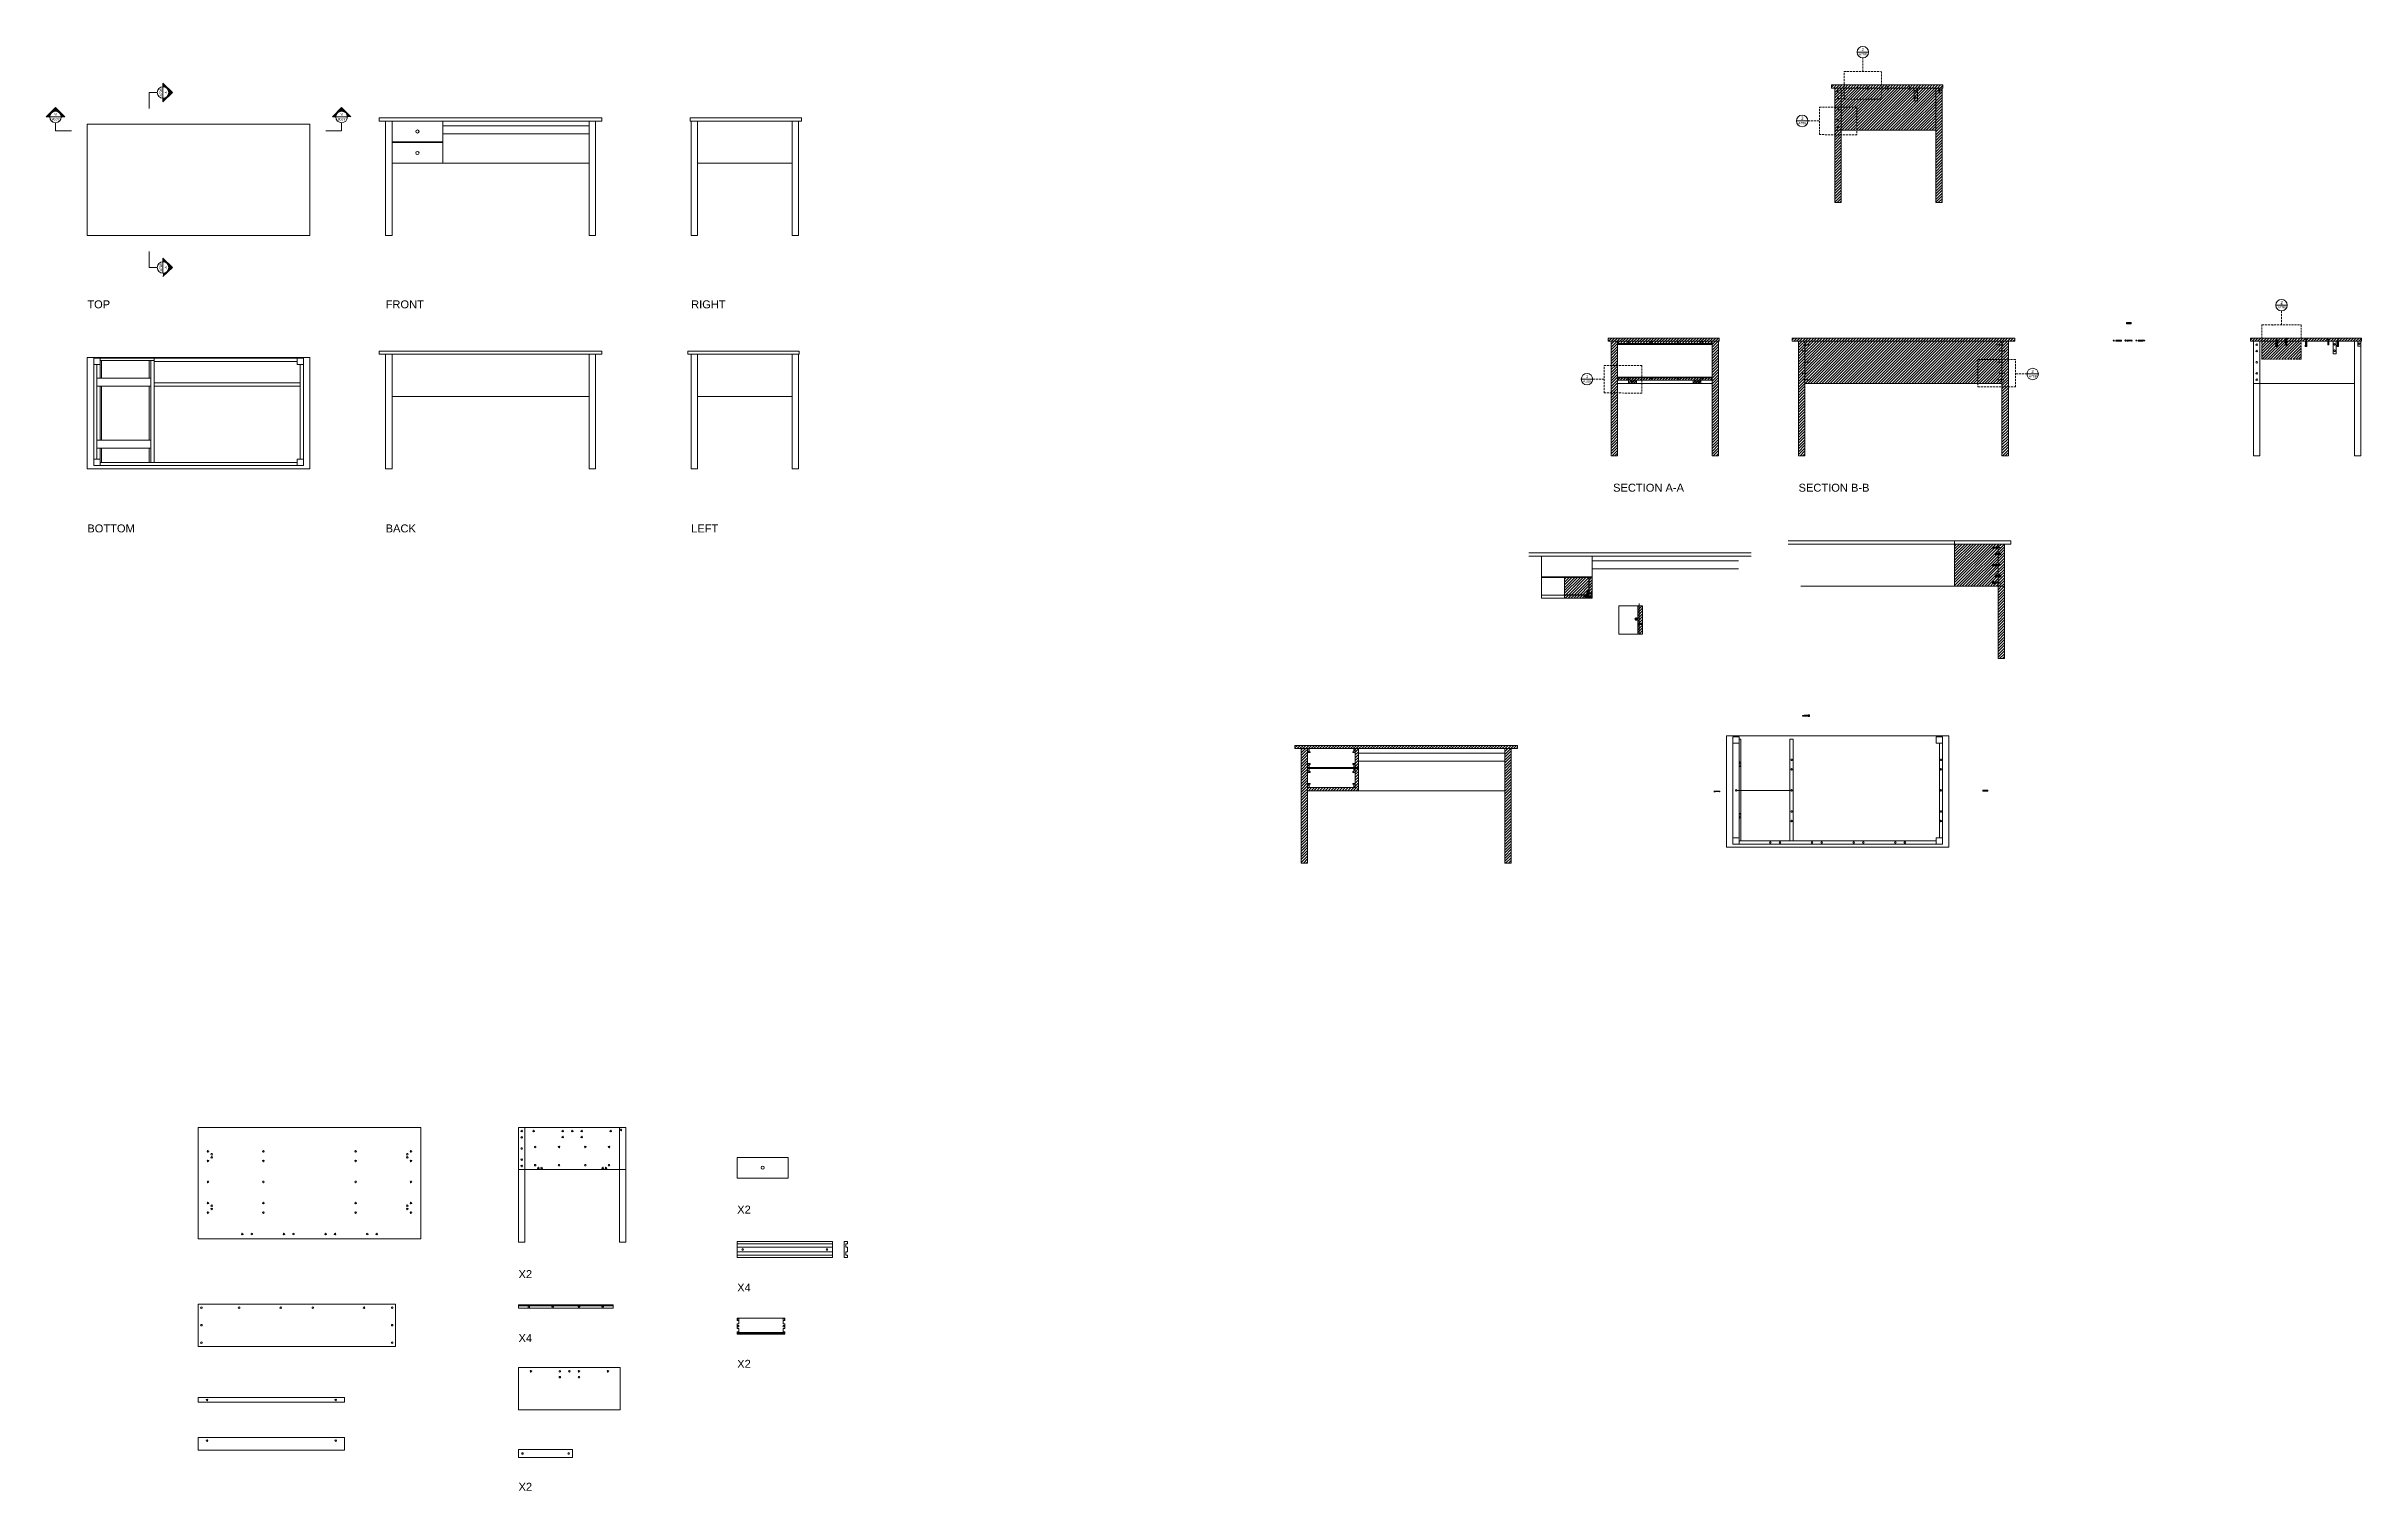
# Model space of a CAD drawing. Header units: inches. Extents: x -12 to 1445, y 6 to 914.
import ezdxf
from ezdxf.enums import TextEntityAlignment as Align

# ---------------------------------------------------------------- set-up
doc = ezdxf.new("R2010")
doc.units = ezdxf.units.IN
doc.header["$MEASUREMENT"] = 0
doc.linetypes.add('DASHED2', pattern=[0.375, 0.25, -0.125])
doc.layers.get('0').update_dxf_attribs({"lineweight": 20})
for name, color, linetype, lineweight in [('A-ANNO-SYMB', 3, 'Continuous', 18), ('BORDO', 1, 'Continuous', 18), ('G-ANNO-TEXT', 3, 'Continuous', 18), ('MARCATURA', 111, 'Continuous', 20), ('RETINI', 2, 'Continuous', 13), ('Viti', 4, 'Continuous', 18)]:
    doc.layers.add(name, color=color, linetype=linetype, lineweight=lineweight)
doc.styles.add('ARIAL', font='Arial.ttf')
doc.styles.get("Standard").update_dxf_attribs({"font": 'Arial.ttf'})

msp = doc.modelspace()

# ---------------------------------------------------------------- texts
at = {"layer": 'A-ANNO-SYMB', "linetype": 'Continuous'}
for tag, text, height, p in [('A708', 'A', 1.5, (1130.8, 909.9)), ('2', 'A301', 2, (1130.8, 913.1)), ('A708', 'A', 1.5, (1092.7, 866.6)), ('3', 'A301', 2, (1092.7, 869.9)), ('A708', 'A', 1.5, (1394.3, 750.8)), ('2', 'A301', 2, (1394.3, 754)), ('A708', 'A', 1.5, (957.3, 704.2)), ('1', 'A301', 2, (957.3, 707.5)), ('A708', 'A', 1.5, (1237.7, 707.5)), ('2', 'A301', 2, (1237.7, 710.7))]:
    msp.add_attdef(tag, text=text, height=height, dxfattribs=at).set_placement(p, align=Align.TOP_CENTER)
at = {"layer": 'A-ANNO-SYMB', "linetype": 'Continuous', "lineweight": 20}
for tag, text, rotation, p in [('A708', 'A', 90, (59.2, 885.1)), ('A', 'A301', 90, (62.4, 885.1)), ('A708', 'A', 180, (-6.3, 867.6)), ('B', 'A301', 180, (-6.3, 870.8)), ('A708', 'A', 180, (173.7, 867.6)), ('B', 'A301', 180, (173.7, 870.8)), ('A708', 'A', 90, (59.2, 775.1)), ('A', 'A301', 90, (62.4, 775.1))]:
    msp.add_attdef(tag, text=text, height=1.5, rotation=rotation, dxfattribs=at).set_placement(p, align=Align.TOP_CENTER)
at = {"layer": 'G-ANNO-TEXT', "char_height": 5, "attachment_point": 1, "style": 'ARIAL'}
for s, width, insert in [('{\\fArial|b0|i0|c0|p0;TOP}', 9, (13.7, 754.4)), ('{\\fArial|b0|i0|c0|p0;FRONT}', 9, (201.4, 754.4)), ('{\\fArial|b0|i0|c0|p0;RIGHT}', 9, (393.6, 754.4)), ('{\\fArial|b0|i0|c0|p0;SECTION A-A}', 44.99, (973.7, 639.1)), ('{\\fArial|b0|i0|c0|p0;SECTION B-B}', 44.99, (1090.4, 639.1)), ('{\\fArial|b0|i0|c0|p0;BOTTOM}', 9, (13.7, 613.5)), ('{\\fArial|b0|i0|c0|p0;BACK}', 9, (201.4, 613.5)), ('{\\fArial|b0|i0|c0|p0;LEFT}', 9, (393.6, 613.5)), ('{\\fArial|b0|i0|c0|p0;X2}', 9, (422.6, 185.2)), ('{\\fArial|b0|i0|c0|p0;X2}', 9, (285, 144.6)), ('{\\fArial|b0|i0|c0|p0;X4}', 9, (422.6, 136.2)), ('{\\fArial|b0|i0|c0|p0;X4}', 9, (285, 104.4)), ('{\\fArial|b0|i0|c0|p0;X2}', 9, (422.6, 88.2)), ('{\\fArial|b0|i0|c0|p0;X2}', 9, (285, 10.9))]:
    msp.add_mtext_dynamic_manual_height_columns(s, width=width, gutter_width=2.5, heights=[0], dxfattribs=dict(at, insert=insert))

# ---------------------------------------------------------------- blocks, each defined once
blk = doc.blocks.new('*U0')
blk.add_lwpolyline([(0, 0), (0, 0.1), (0.1, 0), (0.1, -0.4), (0.1, -0.5), (0.1, -0.4), (0, 0)])
blk = doc.blocks.new('*U1')
at = {"layer": 'Viti', "color": 0, "linetype": 'ByBlock', "lineweight": -2, "transparency": 16777216}
for p in [(42.4, 270.7), (42.6, 270.7), (42.8, 270.7), (43, 270.7), (43.2, 270.7)]:
    blk.add_blockref('*U0', p, dxfattribs=at)
blk = doc.blocks.new('*U5')
blk.add_lwpolyline([(0, 0), (0, 0.1), (0.1, 0), (0.1, -0.4), (0.1, -0.5), (0.1, -0.4), (0, 0)])
blk = doc.blocks.new('*U6')
at = {"layer": 'Viti', "color": 0, "linetype": 'ByBlock', "lineweight": -2, "transparency": 16777216}
for p in [(42.4, 270.7), (42.6, 270.7), (42.8, 270.7), (43, 270.7), (43.2, 270.7)]:
    blk.add_blockref('*U5', p, dxfattribs=at)
blk = doc.blocks.new('*U15')
blk.add_lwpolyline([(0, 0), (0, 0.1), (0.1, 0), (0.1, -0.4), (0.1, -0.5), (0.1, -0.4), (0, 0)])
blk = doc.blocks.new('*U16')
at = {"layer": 'Viti', "color": 0, "linetype": 'ByBlock', "lineweight": -2, "transparency": 16777216}
for p in [(42.4, 270.7), (42.6, 270.7), (42.8, 270.7), (43, 270.7), (43.2, 270.7)]:
    blk.add_blockref('*U15', p, dxfattribs=at)
blk = doc.blocks.new('*U17')
blk.add_lwpolyline([(0, 0), (0, 0.1), (0.1, 0), (0.1, -0.4), (0.1, -0.5), (0.1, -0.4), (0, 0)])
blk = doc.blocks.new('*U18')
at = {"layer": 'Viti', "color": 0, "linetype": 'ByBlock', "lineweight": -2, "transparency": 16777216}
for p in [(42.4, 270.7), (42.6, 270.7), (42.8, 270.7), (43, 270.7), (43.2, 270.7)]:
    blk.add_blockref('*U17', p, dxfattribs=at)
blk = doc.blocks.new('*U19')
blk.add_lwpolyline([(0, 0), (0, 0.1), (0.1, 0), (0.1, -0.4), (0.1, -0.5), (0.1, -0.4), (0, 0)])
blk = doc.blocks.new('*U20')
at = {"layer": 'Viti', "color": 0, "linetype": 'ByBlock', "lineweight": -2, "transparency": 16777216}
for p in [(42.4, 270.7), (42.6, 270.7), (42.8, 270.7), (43, 270.7), (43.2, 270.7)]:
    blk.add_blockref('*U19', p, dxfattribs=at)
blk = doc.blocks.new('*U21')
blk.add_lwpolyline([(0, 0), (0, 0.1), (0.1, 0), (0.1, -0.4), (0.1, -0.5), (0.1, -0.4), (0, 0)])
blk = doc.blocks.new('*U22')
at = {"layer": 'Viti', "color": 0, "linetype": 'ByBlock', "lineweight": -2, "transparency": 16777216}
for p in [(42.4, 270.7), (42.6, 270.7), (42.8, 270.7), (43, 270.7), (43.2, 270.7)]:
    blk.add_blockref('*U21', p, dxfattribs=at)
blk = doc.blocks.new('*U23')
blk.add_lwpolyline([(0, 0), (0, 0.1), (0.1, 0), (0.1, -0.4), (0.1, -0.5), (0.1, -0.4), (0, 0)])
blk = doc.blocks.new('*U24')
at = {"layer": 'Viti', "color": 0, "linetype": 'ByBlock', "lineweight": -2, "transparency": 16777216}
for p in [(42.4, 270.7), (42.6, 270.7), (42.8, 270.7), (43, 270.7), (43.2, 270.7)]:
    blk.add_blockref('*U23', p, dxfattribs=at)
blk = doc.blocks.new('*U25')
blk.add_lwpolyline([(0, 0), (0, 0.1), (0.1, 0), (0.1, -0.4), (0.1, -0.5), (0.1, -0.4), (0, 0)])
blk = doc.blocks.new('*U26')
at = {"layer": 'Viti', "color": 0, "linetype": 'ByBlock', "lineweight": -2, "transparency": 16777216}
for p in [(42.4, 270.7), (42.6, 270.7), (42.8, 270.7), (43, 270.7), (43.2, 270.7)]:
    blk.add_blockref('*U25', p, dxfattribs=at)
blk = doc.blocks.new('*U64')
blk.add_lwpolyline([(0, 0), (0, 0.1), (0.1, 0), (0.1, -0.4), (0.1, -0.5), (0.1, -0.4), (0, 0)])
blk = doc.blocks.new('*U65')
at = {"layer": 'Viti', "color": 0, "linetype": 'ByBlock', "lineweight": -2, "transparency": 16777216}
for p in [(42.4, 270.7), (42.6, 270.7), (42.8, 270.7), (43, 270.7), (43.2, 270.7)]:
    blk.add_blockref('*U64', p, dxfattribs=at)
blk = doc.blocks.new('*U68')
blk.add_lwpolyline([(0, 0), (0, 0.1), (0.1, 0), (0.1, -0.4), (0.1, -0.5), (0.1, -0.4), (0, 0)])
blk = doc.blocks.new('*U69')
at = {"layer": 'Viti', "color": 0, "linetype": 'ByBlock', "lineweight": -2, "transparency": 16777216}
for p in [(42.4, 270.7), (42.6, 270.7), (42.8, 270.7), (43, 270.7), (43.2, 270.7)]:
    blk.add_blockref('*U68', p, dxfattribs=at)
blk = doc.blocks.new('ghjkl')
at = {"layer": 'Viti'}
for p, q in [((3665.3, 2456.2), (3665.3, 2455.6)), ((3665.3, 2456.2), (3665.5, 2456.2)), ((3665.3, 2455.6), (3665.5, 2455.6)), ((3665.5, 2456.2), (3665.5, 2455.6)), ((3665.9, 2456.1), (3665.5, 2456.1)), ((3665.9, 2455.7), (3665.5, 2455.7)), ((3665.9, 2456.3), (3665.9, 2455.6)), ((3665.9, 2456.3), (3667.1, 2456.3)), ((3665.9, 2456.1), (3665.9, 2455.7)), ((3667.1, 2455.6), (3665.9, 2455.6)), ((3666, 2456.3), (3666, 2456)), ((3666, 2456.2), (3667.1, 2456.2)), ((3666, 2456), (3667.1, 2456)), ((3666, 2455.9), (3666, 2455.6)), ((3666, 2455.9), (3667.1, 2455.9)), ((3666, 2455.6), (3667.1, 2455.6)), ((3667.1, 2456.3), (3667.1, 2455.6)), ((3667.1, 2456.3), (3667.1, 2456)), ((3667.1, 2456.1), (3667.2, 2456.1)), ((3667.1, 2455.9), (3667.1, 2455.6)), ((3667.3, 2455.7), (3667.1, 2455.7)), ((3667.2, 2456.1), (3667.4, 2456.1)), ((3667.5, 2455.7), (3667.3, 2455.7)), ((3667.5, 2456.1), (3667.6, 2456.1)), ((3667.7, 2455.7), (3667.5, 2455.7)), ((3667.7, 2456.1), (3667.8, 2456.1)), ((3667.9, 2455.7), (3667.7, 2455.7)), ((3667.9, 2456.1), (3668.1, 2456.1)), ((3668.1, 2455.7), (3668, 2455.7)), ((3668.1, 2456.1), (3668.2, 2456.1)), ((3668.2, 2455.7), (3668.2, 2455.7)), ((3668.3, 2456.1), (3668.3, 2455.8))]:
    blk.add_line(p, q, dxfattribs=at)
for centre, start, end in [((3668.2, 2456.1), 360, 90), ((3668.2, 2455.8), 270, 0)]:
    blk.add_arc(centre, 0.05, start, end, dxfattribs=at)
blk.add_blockref('*U69', (3624.8, 2185.5), dxfattribs=at)
blk = doc.blocks.new('*U85')
blk.add_lwpolyline([(0, 0), (0, 0.1), (0.1, 0), (0.1, -0.4), (0.1, -0.5), (0.1, -0.4), (0, 0)])
blk = doc.blocks.new('*U87')
at = {"layer": 'Viti', "color": 0, "linetype": 'ByBlock', "lineweight": -2, "transparency": 16777216}
for p in [(42.4, 270.7), (42.6, 270.7), (42.8, 270.7), (43, 270.7), (43.2, 270.7)]:
    blk.add_blockref('*U85', p, dxfattribs=at)

# ---------------------------------------------------------------- hatches: boundary and pattern name
h = msp.add_hatch()
h.set_pattern_fill('ANSI31', color=256, scale=10)
h.paths.add_polyline_path([(781.5, 472.6), (777.5, 472.6), (777.5, 400.6), (781.5, 400.6)])
h.paths.add_polyline_path([(913.5, 474.6), (773.5, 474.6), (773.5, 472.6), (913.5, 472.6)])
h.paths.add_polyline_path([(909.5, 472.6), (905.5, 472.6), (905.5, 400.5), (909.5, 400.5)])
h.paths.add_polyline_path([(811.5, 460.6), (781.5, 460.6), (781.5, 460.1), (811.5, 460.1)])
h.paths.add_polyline_path([(813.5, 472.6), (811.5, 472.6), (811.5, 460.6), (813.5, 460.6)])
h.paths.add_polyline_path([(813.5, 460.1), (811.5, 460.1), (811.5, 448.1), (781.5, 448.1), (781.5, 446.1), (813.5, 446.1)])
h.paths.add_polyline_path([(811.5, 450.6), (810, 450.6), (810, 450.1), (810.5, 450.1), (810.5, 448.1), (811.5, 448.1)], flags=17)
h.paths.add_polyline_path([(811.5, 460.1), (810.5, 460.1), (810.5, 458.1), (810, 458.1), (810, 457.6), (811.5, 457.6)], flags=17)
h.paths.add_polyline_path([(811.5, 463.1), (810, 463.1), (810, 462.6), (810.5, 462.6), (810.5, 460.6), (811.5, 460.6)])
h.paths.add_polyline_path([(811.5, 472.6), (810.5, 472.6), (810.5, 470.6), (810, 470.6), (810, 470.1), (811.5, 470.1)])
h.paths.add_polyline_path([(782.5, 472.6), (781.5, 472.6), (781.5, 470.1), (783, 470.1), (783, 470.6), (782.5, 470.6)])
h.paths.add_polyline_path([(782.5, 462.6), (783, 462.6), (783, 463.1), (781.5, 463.1), (781.5, 460.6), (782.5, 460.6)])
h.paths.add_polyline_path([(782.5, 460.1), (781.5, 460.1), (781.5, 457.6), (783, 457.6), (783, 458.1), (782.5, 458.1)], flags=17)
h.paths.add_polyline_path([(782.5, 450.1), (783, 450.1), (783, 450.6), (781.5, 450.6), (781.5, 448.1), (782.5, 448.1)], flags=17)
at = {"layer": 'A-ANNO-SYMB', "linetype": 'Continuous', "lineweight": 20}
h = msp.add_hatch(color=256, dxfattribs=at)
h.dxf.hatch_style = 1
h.paths.add_polyline_path([(61.3, 879.3), (61.3, 881.5, 1), (61.3, 888.7), (61.3, 890.9), (67.2, 885.1)])
h = msp.add_hatch(color=256, dxfattribs=at)
h.dxf.hatch_style = 1
h.paths.add_polyline_path([(-0.5, 869.7), (-2.7, 869.7, 1), (-9.9, 869.7), (-12.1, 869.7), (-6.3, 875.6)])
h = msp.add_hatch(color=256, dxfattribs=at)
h.dxf.hatch_style = 1
h.paths.add_polyline_path([(179.5, 869.7), (177.3, 869.7, 1), (170.1, 869.7), (167.9, 869.7), (173.7, 875.6)])
h = msp.add_hatch(color=256, dxfattribs=at)
h.dxf.hatch_style = 1
h.paths.add_polyline_path([(61.3, 769.3), (61.3, 771.5, 1), (61.3, 778.7), (61.3, 780.9), (67.2, 775.1)])
at = {"layer": 'RETINI'}
h = msp.add_hatch(dxfattribs=at)
h.set_pattern_fill('ANSI31', color=256, scale=10)
h.set_pattern_definition([(45, (0, 159.1383), (-0.8838835, 0.8838835), [])])
edge = h.paths.add_edge_path()
edge.add_spline(control_points=[(1133.4, 888.8), (1133.4, 888.9), (1133.4, 888.9), (1133.5, 888.9)], knot_values=[0, 0, 0, 0, 0.141433, 0.141433, 0.141433, 0.141433], degree=3, periodic=0)
edge.add_line((1133.4, 887.9), (1134, 887.9))
edge.add_spline(control_points=[(1134, 888.9), (1134, 888.9), (1134.1, 888.9), (1134.1, 888.8)], knot_values=[0, 0, 0, 0, 0.142721, 0.142721, 0.142721, 0.142721], degree=3, periodic=0)
edge.add_line((1133.7, 888.8), (1133.7, 887.9))
edge.add_line((1133.7, 887.9), (1143.2, 887.9))
edge.add_line((1143.2, 887.9), (1143.2, 889.9))
edge.add_line((1143.2, 889.9), (1118.4, 889.9))
edge.add_line((1118.4, 889.9), (1118.4, 887.9))
edge.add_line((1118.4, 887.9), (1127.5, 887.9))
edge.add_line((1127.5, 887.9), (1127.5, 888))
edge.add_line((1127.5, 888), (1127.4, 888))
edge.add_line((1127.4, 888), (1127.5, 888))
edge.add_line((1127.5, 888), (1127.5, 888.2))
edge.add_line((1127.5, 888.2), (1127.4, 888.2))
edge.add_line((1127.4, 888.2), (1127.5, 888.2))
edge.add_line((1127.5, 888.2), (1127.5, 888.4))
edge.add_line((1127.5, 888.4), (1127.4, 888.4))
edge.add_line((1127.4, 888.4), (1127.5, 888.5))
edge.add_line((1127.5, 888.5), (1127.5, 888.6))
edge.add_line((1127.5, 888.6), (1127.4, 888.6))
edge.add_line((1127.4, 888.6), (1127.5, 888.7))
edge.add_line((1127.5, 888.7), (1127.5, 888.8))
edge.add_line((1127.5, 888.8), (1127.5, 888.8))
edge.add_line((1127.5, 888.8), (1127.5, 888.9))
edge.add_line((1127.5, 888.9), (1127.5, 887.9))
edge.add_line((1127.5, 887.9), (1127.9, 887.9))
edge.add_line((1127.9, 887.9), (1127.9, 889))
edge.add_line((1127.9, 889), (1128, 889))
edge.add_line((1128, 889), (1127.9, 888.9))
edge.add_line((1127.9, 888.9), (1127.9, 888.7))
edge.add_line((1127.9, 888.7), (1128, 888.7))
edge.add_line((1128, 888.7), (1127.9, 888.7))
edge.add_line((1127.9, 888.7), (1127.9, 888.5))
edge.add_line((1127.9, 888.5), (1128, 888.5))
edge.add_line((1128, 888.5), (1127.9, 888.5))
edge.add_line((1127.9, 888.5), (1127.9, 888.3))
edge.add_line((1127.9, 888.3), (1128, 888.3))
edge.add_line((1128, 888.3), (1127.9, 888.3))
edge.add_line((1127.9, 888.3), (1127.9, 888.1))
edge.add_line((1127.9, 888.1), (1128, 888.1))
edge.add_line((1128, 888.1), (1127.9, 888))
edge.add_line((1127.9, 888), (1127.9, 887.9))
edge.add_line((1127.9, 887.9), (1128.1, 887.9))
edge.add_line((1128.1, 887.9), (1133.7, 887.9))
edge.add_line((1133.7, 887.9), (1133.7, 888.9))
h.paths.add_polyline_path([(1118.4, 889.9), (1111.2, 889.9), (1111.2, 887.9), (1118.4, 887.9)])
h.paths.add_polyline_path([(1117.2, 876.5), (1113.2, 876.5), (1113.2, 861.4), (1117.2, 861.4)])
edge = h.paths.add_edge_path(flags=16)
edge.add_arc((1115.2, 867.6), 0.5, 0, 360)
edge = h.paths.add_edge_path(flags=16)
edge.add_arc((1115.2, 874.6), 0.5, 0, 360)
edge = h.paths.add_edge_path(flags=16)
edge.add_arc((1115.2, 863.6), 0.5, 0, 360)
h.paths.add_polyline_path([(1117.2, 887.9), (1113.2, 887.9), (1113.2, 876.5), (1117.2, 876.5)])
edge = h.paths.add_edge_path(flags=16)
edge.add_arc((1115.2, 881.6), 0.5, 0, 360)
edge = h.paths.add_edge_path(flags=16)
edge.add_arc((1115.2, 885.6), 0.5, 0, 360)
edge = h.paths.add_edge_path()
edge.add_line((1181.2, 889.9), (1143.2, 889.9))
edge.add_line((1143.2, 889.9), (1143.2, 887.9))
edge.add_line((1143.2, 887.9), (1146, 887.9))
edge.add_line((1146, 887.9), (1146, 888))
edge.add_line((1146, 888), (1145.9, 888))
edge.add_line((1145.9, 888), (1146, 888))
edge.add_line((1146, 888), (1146, 888.2))
edge.add_line((1146, 888.2), (1145.9, 888.2))
edge.add_line((1145.9, 888.2), (1146, 888.2))
edge.add_line((1146, 888.2), (1146, 888.4))
edge.add_line((1146, 888.4), (1145.9, 888.4))
edge.add_line((1145.9, 888.4), (1146, 888.5))
edge.add_line((1146, 888.5), (1146, 888.6))
edge.add_line((1146, 888.6), (1145.9, 888.6))
edge.add_line((1145.9, 888.6), (1146, 888.7))
edge.add_line((1146, 888.7), (1146, 888.8))
edge.add_line((1146, 888.8), (1145.9, 888.8))
edge.add_line((1145.9, 888.8), (1146, 888.9))
edge.add_line((1146, 888.9), (1146, 889))
edge.add_arc((1146.1, 889), 0.05, 90, 180, ccw=False)
edge.add_line((1146.1, 889), (1146.4, 889))
edge.add_arc((1146.4, 889), 0.05, 0, 90, ccw=False)
edge.add_line((1146.4, 889), (1146.4, 889))
edge.add_line((1146.4, 889), (1146.5, 889))
edge.add_line((1146.5, 889), (1146.4, 888.9))
edge.add_line((1146.4, 888.9), (1146.4, 888.7))
edge.add_line((1146.4, 888.7), (1146.5, 888.7))
edge.add_line((1146.5, 888.7), (1146.4, 888.7))
edge.add_line((1146.4, 888.7), (1146.4, 888.5))
edge.add_line((1146.4, 888.5), (1146.5, 888.5))
edge.add_line((1146.5, 888.5), (1146.4, 888.5))
edge.add_line((1146.4, 888.5), (1146.4, 888.3))
edge.add_line((1146.4, 888.3), (1146.5, 888.3))
edge.add_line((1146.5, 888.3), (1146.4, 888.3))
edge.add_line((1146.4, 888.3), (1146.4, 888.1))
edge.add_line((1146.4, 888.1), (1146.5, 888.1))
edge.add_line((1146.5, 888.1), (1146.4, 888))
edge.add_line((1146.4, 888), (1146.4, 887.9))
edge.add_line((1146.4, 887.9), (1146.6, 887.9))
edge.add_line((1146.6, 887.9), (1159.9, 887.9))
edge.add_line((1159.9, 887.9), (1160.6, 887.9))
edge.add_line((1160.6, 887.9), (1166, 887.9))
edge.add_line((1166, 887.9), (1166, 888))
edge.add_line((1166, 888), (1165.9, 888))
edge.add_line((1165.9, 888), (1166, 888))
edge.add_line((1166, 888), (1166, 888.2))
edge.add_line((1166, 888.2), (1165.9, 888.2))
edge.add_line((1165.9, 888.2), (1166, 888.2))
edge.add_line((1166, 888.2), (1166, 888.4))
edge.add_line((1166, 888.4), (1165.9, 888.4))
edge.add_line((1165.9, 888.4), (1166.2, 888.5))
edge.add_line((1166.2, 888.5), (1166.2, 888.6))
edge.add_line((1166.2, 888.6), (1166.2, 888.6))
edge.add_line((1166.2, 888.6), (1166.4, 888.7))
edge.add_line((1166.4, 888.7), (1166.4, 888.8))
edge.add_line((1166.4, 888.8), (1165.9, 888.8))
edge.add_line((1165.9, 888.8), (1166.2, 888.9))
edge.add_line((1166.2, 888.9), (1166.2, 889))
edge.add_arc((1166.1, 888.9), 0.161, -254.3053, 40.7736, ccw=False)
edge.add_line((1166.1, 889), (1166.4, 889))
edge.add_arc((1166.4, 889), 0.05, 0, 90, ccw=False)
edge.add_line((1166.4, 889), (1166.4, 889))
edge.add_line((1166.4, 889), (1166.2, 889))
edge.add_line((1166.2, 889), (1166.2, 888.9))
edge.add_line((1166.2, 888.9), (1166.2, 888.8))
edge.add_line((1166.2, 888.8), (1166.5, 888.8))
edge.add_line((1166.5, 888.8), (1166.4, 888.7))
edge.add_line((1166.4, 888.7), (1166.4, 888.5))
edge.add_line((1166.4, 888.5), (1166.5, 888.5))
edge.add_line((1166.5, 888.5), (1166.4, 888.5))
edge.add_line((1166.4, 888.5), (1166.4, 888.3))
edge.add_line((1166.4, 888.3), (1166.5, 888.3))
edge.add_line((1166.5, 888.3), (1166.4, 888.3))
edge.add_line((1166.4, 888.3), (1166.4, 888.1))
edge.add_line((1166.4, 888.1), (1166.5, 888.1))
edge.add_line((1166.5, 888.1), (1166.4, 888))
edge.add_line((1166.4, 888), (1166.4, 887.9))
edge.add_line((1166.4, 887.9), (1166.6, 887.9))
edge.add_line((1166.6, 887.9), (1181.2, 887.9))
edge.add_line((1181.2, 887.9), (1181.2, 889.9))
h.paths.add_polyline_path([(1180.7, 887.9), (1178.7, 887.9), (1178.7, 884.9), (1180.7, 884.9)])
edge = h.paths.add_edge_path(flags=16)
edge.add_arc((1179.7, 886.4), 0.5, 0, 360)
h.paths.add_polyline_path([(1165.2, 887.9), (1163.2, 887.9), (1163.2, 879.9), (1165.2, 879.9)])
edge = h.paths.add_edge_path(flags=16)
edge.add_arc((1164.2, 885.9), 0.5, 0, 360)
edge = h.paths.add_edge_path(flags=16)
edge.add_arc((1164.2, 881.9), 0.5, 0, 360)
h = msp.add_hatch(dxfattribs=at)
h.set_pattern_fill('ANSI31', color=256, scale=10)
h.paths.add_polyline_path([(1117.2, 858.6), (1113.2, 858.6), (1113.2, 815.9), (1117.2, 815.9)])
h.paths.add_polyline_path([(1117.2, 861.4), (1113.2, 861.4), (1113.2, 858.6), (1117.2, 858.6)])
h.paths.add_polyline_path([(1176.7, 887.9), (1165.2, 887.9), (1165.2, 879.9), (1163.2, 879.9), (1163.2, 887.9), (1159.9, 887.9), (1142.6, 887.9), (1142.6, 880.9), (1119, 881), (1119, 887.9), (1117.2, 887.9), (1117.2, 875.9), (1127.1, 875.8), (1127.1, 861.4), (1176.7, 861.4)])
h.paths.add_polyline_path([(1127.1, 875.8), (1117.2, 875.9), (1117.2, 861.4), (1127.1, 861.4)], flags=17)
h.paths.add_polyline_path([(1142.6, 887.9), (1133.4, 887.9), (1119, 887.9), (1119, 881), (1142.6, 880.9)], flags=17)
h.paths.add_polyline_path([(1180.7, 884.9), (1178.7, 884.9), (1178.7, 887.9), (1176.7, 887.9), (1176.7, 815.9), (1180.7, 815.9)])
h = msp.add_hatch(dxfattribs=at)
h.set_pattern_fill('ANSI31', color=256, scale=10)
h.paths.add_polyline_path([(1009.9, 730.7), (970.5, 730.7), (970.5, 728.7), (1009.9, 728.7)])
h.paths.add_polyline_path([(1033.5, 730.7), (1009.9, 730.7), (1009.9, 728.7), (1033.5, 728.7)])
h.paths.add_polyline_path([(1040.5, 730.7), (1033.5, 730.7), (1033.5, 728.7), (1036, 728.7), (1040.5, 728.7)])
h = msp.add_hatch(dxfattribs=at)
h.set_pattern_fill('ANSI31', color=256, scale=10)
h.paths.add_polyline_path([(1036, 705.7), (991.7, 705.7), (991.7, 704.2), (1036, 704.2)])
h.paths.add_polyline_path([(998.5, 705, -1), (997.5, 705, -1)], flags=16)
h.paths.add_polyline_path([(1015, 705, -1), (1014, 705, -1)], flags=16)
h.paths.add_polyline_path([(1030, 705, -1), (1029, 705, -1)], flags=16)
h.paths.add_polyline_path([(1036, 706.2), (991.7, 706.2), (991.7, 705.7), (1036, 705.7)])
h.paths.add_polyline_path([(976.5, 728.7), (972.5, 728.7), (972.5, 713.5), (976.5, 713.5)])
h.paths.add_polyline_path([(976.5, 696.2), (972.5, 696.2), (972.5, 656.7), (976.5, 656.7)])
h.paths.add_polyline_path([(1040, 728.7), (1036, 728.7), (1036, 656.7), (1040, 656.7)])
h.paths.add_polyline_path([(1029, 704.2), (1024, 704.2), (1024, 702.2), (1029, 702.2)])
h.paths.add_polyline_path([(1026, 703.3, -1), (1025, 703.3, -1)], flags=16)
h.paths.add_polyline_path([(1028, 703.3, -1), (1027, 703.3, -1)], flags=16)
h.paths.add_polyline_path([(1036, 728.7), (976.5, 728.7), (976.5, 727.2), (1036, 727.2)])
h.paths.add_polyline_path([(997.5, 728, -1), (998.5, 728, -1)], flags=16)
h.paths.add_polyline_path([(1015, 728, -1), (1014, 728, -1)], flags=16)
h.paths.add_polyline_path([(982.5, 728, -1), (983.5, 728, -1)], flags=16)
h.paths.add_polyline_path([(1030, 728, -1), (1029, 728, -1)], flags=16)
h.paths.add_polyline_path([(1036, 727.2), (976.5, 727.2), (976.5, 726.7), (1036, 726.7)])
h = msp.add_hatch(dxfattribs=at)
h.set_pattern_fill('ANSI31', color=256, scale=10)
h.set_pattern_definition([(45, (-236.8735, 157.5231), (-0.8838835, 0.8838835), [])])
h.paths.add_polyline_path([(1218.4, 702.2), (1218.4, 728.7), (1094.4, 728.7), (1094.4, 702.2)])
h.paths.add_polyline_path([(1090.4, 656.7), (1094.4, 656.7), (1094.4, 728.7), (1090.4, 728.7)])
h.paths.add_polyline_path([(1222.4, 728.7), (1218.4, 728.7), (1218.4, 656.7), (1222.4, 656.7)])
h.paths.add_polyline_path([(1086.4, 730.7), (1086.4, 728.7), (1226.4, 728.7), (1226.4, 730.7)])
h = msp.add_hatch(dxfattribs=at)
h.set_pattern_fill('ANSI31', color=256, scale=10)
h.paths.add_polyline_path([(1390.9, 729.9), (1390.9, 730), (1391.6, 730), (1391.6, 728.8), (1391.7, 728.8), (1391.7, 728.7), (1396.8, 728.7), (1396.8, 729.9), (1397.7, 729.9), (1397.7, 728.7), (1406.7, 728.7), (1406.7, 730.7), (1381.9, 730.7), (1381.9, 728.7), (1390.8, 728.7), (1390.8, 728.8), (1390.9, 728.8)])
h.paths.add_polyline_path([(1381.9, 730.7), (1374.7, 730.7), (1374.7, 728.7), (1381.9, 728.7)])
edge = h.paths.add_edge_path()
edge.add_spline(control_points=[(1423.4, 729.7), (1423.4, 729.7), (1423.4, 729.8), (1423.5, 729.8)], knot_values=[0, 0, 0, 0, 0.141433, 0.141433, 0.141433, 0.141433], degree=3, periodic=0)
edge.add_line((1423.5, 729.8), (1424, 729.8))
edge.add_spline(control_points=[(1424, 729.8), (1424, 729.8), (1424.1, 729.7), (1424.1, 729.7)], knot_values=[0, 0, 0, 0, 0.142721, 0.142721, 0.142721, 0.142721], degree=3, periodic=0)
edge.add_line((1424.1, 729.7), (1424.1, 728.7))
edge.add_line((1424.1, 728.7), (1444.7, 728.7))
edge.add_line((1444.7, 728.7), (1444.7, 730.7))
edge.add_line((1444.7, 730.7), (1406.7, 730.7))
edge.add_line((1406.7, 730.7), (1406.7, 728.7))
edge.add_line((1406.7, 728.7), (1423.4, 728.7))
edge.add_line((1423.4, 728.7), (1423.4, 729.7))
h.paths.add_polyline_path([(1410, 729.6), (1409.9, 729.6), (1409.9, 729.4), (1410, 729.4), (1409.9, 729.3), (1409.9, 729.2), (1410, 729.2), (1409.9, 729.1), (1409.9, 729), (1410, 729), (1409.9, 728.9), (1409.5, 728.8), (1409.4, 728.8), (1409.5, 728.9), (1409.5, 729.1), (1409.4, 729.1), (1409.5, 729.1), (1409.5, 729.3), (1409.4, 729.3), (1409.5, 729.3), (1409.5, 729.5), (1409.4, 729.5), (1409.5, 729.5), (1409.5, 729.7), (1409.4, 729.7), (1409.5, 729.8), (1409.5, 729.8, -0.414214), (1409.6, 729.9), (1409.9, 729.9, -0.414214), (1409.9, 729.8), (1409.9, 729.8), (1410, 729.8), (1409.9, 729.8), (1409.9, 729.6)], flags=16)
h.paths.add_polyline_path([(1429.4, 729.5), (1429.5, 729.5), (1429.5, 729.7), (1429.4, 729.7), (1429.5, 729.8), (1429.5, 729.8, -0.414214), (1429.6, 729.9), (1429.9, 729.9, -0.414214), (1429.9, 729.8), (1429.9, 729.8), (1430, 729.8), (1429.9, 729.8), (1429.9, 729.6), (1430, 729.6), (1429.9, 729.6), (1429.9, 729.4), (1430, 729.4), (1429.9, 729.3), (1429.9, 729.2), (1430, 729.2), (1429.9, 729.1), (1429.9, 729), (1430, 729), (1429.9, 728.9), (1429.5, 728.8), (1429.4, 728.8), (1429.5, 728.9), (1429.5, 729.1), (1429.4, 729.1), (1429.5, 729.1), (1429.5, 729.3), (1429.4, 729.3), (1429.5, 729.3), (1429.5, 729.5)], flags=16)
h.paths.add_polyline_path([(1406.7, 728.7), (1397.7, 728.7), (1397.7, 726.3), (1396.8, 726.3), (1396.8, 728.7), (1391.7, 728.7), (1391.7, 726.5, -3.014803), (1390.8, 726.5), (1390.8, 728.7), (1381.9, 728.7), (1381.9, 717.4), (1406.7, 717.4)])
h = msp.add_hatch(dxfattribs=at)
h.set_pattern_fill('ANSI31', color=256, scale=10)
h.paths.add_polyline_path([(976.5, 713.5), (972.5, 713.5), (972.5, 696.2), (976.5, 696.2)])
h = msp.add_hatch(dxfattribs=at)
h.set_pattern_fill('ANSI31', color=256, scale=10)
h.paths.add_polyline_path([(991.7, 705.7), (976.5, 705.7), (976.5, 704.2), (991.7, 704.2)])
h.paths.add_polyline_path([(982.5, 705, -1), (983.5, 705, -1)], flags=16)
h.paths.add_polyline_path([(991.7, 706.2), (976.5, 706.2), (976.5, 705.7), (991.7, 705.7)])
h = msp.add_hatch(dxfattribs=at)
h.set_pattern_fill('ANSI31', color=256, scale=10)
h.paths.add_polyline_path([(988.5, 704.2), (983.5, 704.2), (983.5, 702.2), (988.5, 702.2)])
h.paths.add_polyline_path([(987.5, 703.3, -1), (986.5, 703.3, -1)], flags=16)
h.paths.add_polyline_path([(985.5, 703.3, -1), (984.5, 703.3, -1)], flags=16)
h = msp.add_hatch(dxfattribs=at)
h.set_pattern_fill('ANSI31', color=256, scale=10)
edge = h.paths.add_edge_path()
edge.add_line((1213.7, 588.4), (1215.9, 588.4))
edge.add_line((1215.9, 588.4), (1215.9, 594.7))
edge.add_line((1215.9, 594.7), (1214.3, 594.7))
edge.add_spline(control_points=[(1214.3, 594.7), (1214.3, 594.7), (1214.2, 594.8), (1214.2, 594.8)], knot_values=[0, 0, 0, 0, 0.141433, 0.141433, 0.141433, 0.141433], degree=3, periodic=0)
edge.add_line((1214.2, 594.8), (1214.2, 595.4))
edge.add_spline(control_points=[(1214.2, 595.3), (1214.2, 595.3), (1214.3, 595.4), (1214.3, 595.4)], knot_values=[0, 0, 0, 0, 0.142721, 0.142721, 0.142721, 0.142721], degree=3, periodic=0)
edge.add_line((1214.3, 595.4), (1215.9, 595.4))
edge.add_line((1215.9, 595.4), (1215.9, 598.6))
edge.add_line((1215.9, 598.6), (1213.7, 598.6))
edge.add_line((1213.7, 598.6), (1213.7, 598.7))
edge.add_line((1213.7, 598.7), (1213.4, 598.7))
edge.add_line((1213.4, 598.7), (1213.4, 598.4))
edge.add_line((1213.4, 598.4), (1212.6, 598.4))
edge.add_line((1212.6, 598.4), (1212.6, 599.4))
edge.add_line((1212.6, 599.4), (1213.4, 599.4))
edge.add_line((1213.4, 599.4), (1213.4, 599.1))
edge.add_line((1213.4, 599.1), (1213.7, 599.1))
edge.add_line((1213.7, 599.1), (1213.7, 599.3))
edge.add_line((1213.7, 599.3), (1215.9, 599.3))
edge.add_line((1215.9, 599.3), (1215.9, 601.2))
edge.add_line((1215.9, 601.2), (1188.6, 601.2))
edge.add_line((1188.6, 601.2), (1188.6, 574.7))
edge.add_line((1188.6, 574.7), (1215.9, 574.7))
edge.add_line((1215.9, 574.7), (1215.9, 576.5))
edge.add_line((1215.9, 576.5), (1213.7, 576.5))
edge.add_arc((1213.1, 576.9), 0.753, 36.701, 323.299, ccw=False)
edge.add_line((1213.7, 577.4), (1215.9, 577.4))
edge.add_line((1215.9, 577.4), (1215.9, 580.6))
edge.add_line((1215.9, 580.6), (1214.1, 580.6))
edge.add_line((1214.1, 580.6), (1214.1, 581.5))
edge.add_line((1214.1, 581.5), (1215.9, 581.5))
edge.add_line((1215.9, 581.5), (1215.9, 587.5))
edge.add_line((1215.9, 587.5), (1213.7, 587.5))
edge.add_arc((1213.1, 587.9), 0.753, 36.701, 323.299, ccw=False)
edge = h.paths.add_edge_path()
edge.add_line((1215.9, 581.5), (1217.7, 581.5))
edge.add_line((1217.7, 581.5), (1217.7, 580.6))
edge.add_line((1217.7, 580.6), (1215.9, 580.6))
edge.add_line((1215.9, 580.6), (1215.9, 577.4))
edge.add_line((1215.9, 577.4), (1216, 577.4))
edge.add_line((1216, 577.4), (1216, 577.3))
edge.add_line((1216, 577.3), (1217.1, 577.3))
edge.add_line((1217.1, 577.3), (1217.2, 577.3))
edge.add_line((1217.2, 577.3), (1217.2, 576.6))
edge.add_line((1217.2, 576.6), (1216, 576.6))
edge.add_line((1216, 576.6), (1216, 576.5))
edge.add_line((1216, 576.5), (1215.9, 576.5))
edge.add_line((1215.9, 576.5), (1215.9, 574.7))
edge.add_line((1215.9, 574.7), (1219.9, 574.7))
edge.add_line((1219.9, 574.7), (1219.9, 601.2))
edge.add_line((1219.9, 601.2), (1215.9, 601.2))
edge.add_line((1215.9, 601.2), (1215.9, 599.3))
edge.add_line((1215.9, 599.3), (1215.9, 599.1))
edge.add_line((1215.9, 599.1), (1216, 599.1))
edge.add_line((1216, 599.1), (1216, 599.2))
edge.add_line((1216, 599.2), (1216.1, 599.1))
edge.add_line((1216.1, 599.1), (1216.2, 599.1))
edge.add_line((1216.2, 599.1), (1216.2, 599.2))
edge.add_line((1216.2, 599.2), (1216.3, 599.1))
edge.add_line((1216.3, 599.1), (1216.5, 599.1))
edge.add_line((1216.5, 599.1), (1216.5, 599.2))
edge.add_line((1216.5, 599.2), (1216.5, 599.1))
edge.add_line((1216.5, 599.1), (1216.7, 599.1))
edge.add_line((1216.7, 599.1), (1216.7, 599.2))
edge.add_line((1216.7, 599.2), (1216.7, 599.1))
edge.add_line((1216.7, 599.1), (1216.9, 599.1))
edge.add_line((1216.9, 599.1), (1216.9, 599.2))
edge.add_line((1216.9, 599.2), (1216.9, 599.1))
edge.add_line((1216.9, 599.1), (1217, 599.1))
edge.add_arc((1217, 599.1), 0.05, 0, 90, ccw=False)
edge.add_line((1217.1, 599.1), (1217.1, 598.8))
edge.add_arc((1217, 598.8), 0.05, -90, 0, ccw=False)
edge.add_line((1217, 598.7), (1217, 598.7))
edge.add_line((1217, 598.7), (1217, 598.6))
edge.add_line((1217, 598.6), (1217, 598.7))
edge.add_line((1217, 598.7), (1216.8, 598.7))
edge.add_line((1216.8, 598.7), (1216.8, 598.6))
edge.add_line((1216.8, 598.6), (1216.7, 598.7))
edge.add_line((1216.7, 598.7), (1216.6, 598.7))
edge.add_line((1216.6, 598.7), (1216.6, 598.6))
edge.add_line((1216.6, 598.6), (1216.5, 598.7))
edge.add_line((1216.5, 598.7), (1216.4, 598.7))
edge.add_line((1216.4, 598.7), (1216.4, 598.6))
edge.add_line((1216.4, 598.6), (1216.3, 598.7))
edge.add_line((1216.3, 598.7), (1216.1, 598.7))
edge.add_line((1216.1, 598.7), (1216.1, 598.6))
edge.add_line((1216.1, 598.6), (1216.1, 598.7))
edge.add_line((1216.1, 598.7), (1215.9, 598.7))
edge.add_line((1215.9, 598.7), (1215.9, 598.6))
edge.add_line((1215.9, 598.6), (1215.9, 595.4))
edge.add_line((1215.9, 595.4), (1217.6, 595.4))
edge.add_spline(control_points=[(1217.5, 595.4), (1217.6, 595.4), (1217.6, 595.3), (1217.6, 595.3)], knot_values=[0, 0, 0, 0, 0.142721, 0.142721, 0.142721, 0.142721], degree=3, periodic=0)
edge.add_line((1217.6, 595.3), (1217.6, 594.7))
edge.add_spline(control_points=[(1217.6, 594.8), (1217.6, 594.8), (1217.6, 594.7), (1217.5, 594.7)], knot_values=[0, 0, 0, 0, 0.141433, 0.141433, 0.141433, 0.141433], degree=3, periodic=0)
edge.add_line((1217.5, 594.7), (1215.9, 594.7))
edge.add_line((1215.9, 594.7), (1215.9, 588.4))
edge.add_line((1215.9, 588.4), (1216, 588.4))
edge.add_line((1216, 588.4), (1216, 588.3))
edge.add_line((1216, 588.3), (1217.1, 588.3))
edge.add_line((1217.1, 588.3), (1217.2, 588.3))
edge.add_line((1217.2, 588.3), (1217.2, 587.6))
edge.add_line((1217.2, 587.6), (1216, 587.6))
edge.add_line((1216, 587.6), (1216, 587.5))
edge.add_line((1216, 587.5), (1215.9, 587.5))
edge.add_line((1215.9, 587.5), (1215.9, 581.5))
h = msp.add_hatch(dxfattribs=at)
h.set_pattern_fill('ANSI31', color=256, scale=10)
h.paths.add_polyline_path([(958.6, 571.6), (957.1, 571.6), (957.1, 571.1), (957.6, 571.1), (957.6, 570.7), (957.8, 570.5), (958.6, 570.5)])
h.paths.add_polyline_path([(960.6, 571.6), (960.6, 580.1), (958.6, 580.1), (958.6, 570.5), (960.2, 570.5), (960.2, 570.5), (960.2, 570.5), (960.5, 570.5), (960.5, 569.8), (958.6, 569.8), (958.6, 568.6), (958.7, 568.6), (958.7, 568.5), (959.9, 568.5), (959.9, 567.7), (958.7, 567.7), (958.7, 567.6), (958.6, 567.6), (958.6, 567.1), (960.6, 567.1), (960.6, 569.1), (960.6, 571.1)])
h.paths.add_polyline_path([(958.6, 569.8), (958, 569.8), (957.6, 569.5), (957.6, 569.1), (958.6, 569.1)])
h.paths.add_polyline_path([(958.6, 569.1), (957.2, 569.1), (957.2, 568.6), (958.6, 568.6)])
h.paths.add_polyline_path([(958.6, 567.6), (956, 567.6), (956, 569.1), (943.2, 569.1), (943.2, 567.1), (958.6, 567.1)])
h = msp.add_hatch(dxfattribs=at)
h.set_pattern_fill('ANSI31', color=256, scale=10)
h.paths.add_polyline_path([(958.4, 580.1), (943.2, 580.1), (943.2, 569.3), (957.4, 569.3), (957.4, 570.9), (956.9, 570.9), (956.9, 571.8), (958.4, 571.8)])
h = msp.add_hatch(dxfattribs=at)
h.set_pattern_fill('ANSI31', color=256, scale=10)
h.paths.add_polyline_path([(1219.9, 574.7), (1215.9, 574.7), (1215.9, 529.2), (1219.9, 529.2)])
h = msp.add_hatch(dxfattribs=at)
h.set_pattern_fill('ANSI31', color=256, scale=10)
h.paths.add_polyline_path([(990.2, 562.4), (989.2, 562.4), (989.2, 551.5), (989.5, 551.3), (990.2, 551.3)])
h.paths.add_polyline_path([(990.2, 550.6), (989.6, 550.6), (989.2, 550.4), (989.2, 544.6), (990.2, 544.6)])
h.paths.add_polyline_path([(992.2, 562.4), (990.2, 562.4), (990.2, 551.3), (991.8, 551.3), (991.8, 551.3), (991.8, 551.3), (992.1, 551.3), (992.1, 550.6), (990.2, 550.6), (990.2, 544.6), (992.2, 544.6)])

# ---------------------------------------------------------------- linework, layer by layer
at = {"linetype": 'Continuous', "lineweight": 20}
for p, q in [((61.3, 881.5), (61.3, 888.7)), ((-2.7, 869.7), (-9.9, 869.7)), ((177.3, 869.7), (170.1, 869.7)), ((61.3, 771.5), (61.3, 778.7))]:
    msp.add_line(p, q, dxfattribs=at)
for p, q in [((1111.2, 889.9), (1181.2, 889.9)), ((1111.2, 887.9), (1111.2, 889.9)), ((1181.2, 889.9), (1181.2, 887.9)), ((1133.4, 887.9), (1111.2, 887.9)), ((1113.2, 887.9), (1113.2, 861.4)), ((1113.2, 887.9), (1113.2, 815.9)), ((1117.2, 815.9), (1117.2, 887.9)), ((1159.9, 887.9), (1133.4, 887.9)), ((1181.2, 887.9), (1159.9, 887.9)), ((1163.2, 887.9), (1163.2, 879.9)), ((1163.2, 887.9), (1165.2, 887.9)), ((1165.2, 879.9), (1163.2, 879.9)), ((1165.2, 887.9), (1165.2, 879.9)), ((1176.7, 887.9), (1176.7, 815.9)), ((1178.7, 887.9), (1180.7, 887.9)), ((1178.7, 887.9), (1178.7, 884.9)), ((1178.7, 884.9), (1180.7, 884.9)), ((1180.7, 861.4), (1180.7, 887.9)), ((1181.2, 887.9), (1180.7, 887.9)), ((1180.7, 815.9), (1180.7, 887.9)), ((1180.7, 887.9), (1180.7, 884.9)), ((153.7, 865.1), (145.7, 865.1)), ((197.4, 869.1), (337.4, 869.1)), ((197.4, 869.1), (197.4, 867.1)), ((197.4, 867.1), (337.4, 867.1)), ((201.4, 867.1), (201.4, 795.1)), ((205.4, 795.1), (205.4, 867.1)), ((205.4, 840.6), (205.4, 867.1)), ((237.4, 867.1), (237.4, 840.6)), ((237.4, 864.1), (329.4, 864.1)), ((329.4, 795.1), (329.4, 867.1)), ((333.4, 867.1), (333.4, 795.1)), ((337.4, 867.1), (337.4, 869.1)), ((463.1, 869.1), (393.1, 869.1)), ((393.1, 869.1), (393.1, 867.1)), ((393.1, 867.1), (463.1, 867.1)), ((393.1, 867.1), (393.6, 867.1)), ((393.6, 840.6), (393.6, 867.1)), ((393.6, 795.1), (393.6, 867.1)), ((397.6, 867.1), (397.6, 795.1)), ((457.1, 795.1), (457.1, 867.1)), ((461.1, 867.1), (461.1, 840.6)), ((461.1, 867.1), (461.1, 795.1)), ((463.1, 867.1), (463.1, 869.1)), ((1117.2, 861.4), (1113.2, 861.4)), ((1117.2, 861.4), (1176.7, 861.4)), ((205.4, 854.1), (237.4, 854.1)), ((205.4, 853.6), (237.4, 853.6)), ((237.4, 859.1), (329.4, 859.1)), ((245.4, 840.6), (205.4, 840.6)), ((245.4, 840.6), (329.4, 840.6)), ((457.1, 840.6), (397.6, 840.6)), ((1113.2, 815.9), (1117.2, 815.9)), ((1176.7, 815.9), (1180.7, 815.9)), ((201.4, 795.1), (205.4, 795.1)), ((333.4, 795.1), (329.4, 795.1)), ((397.6, 795.1), (393.6, 795.1)), ((461.1, 795.1), (457.1, 795.1)), ((970.5, 730.7), (1040.5, 730.7)), ((970.5, 728.7), (970.5, 730.7)), ((1040.5, 728.7), (970.5, 728.7)), ((972.5, 728.7), (972.5, 702.2)), ((972.5, 728.7), (972.5, 656.7)), ((976.5, 656.7), (976.5, 728.7)), ((1036, 728.7), (976.5, 728.7)), ((1036, 728.7), (1036, 656.7)), ((1040, 702.2), (1040, 728.7)), ((1040.5, 728.7), (1040, 728.7)), ((1040, 656.7), (1040, 728.7)), ((1040.5, 730.7), (1040.5, 728.7)), ((1086.4, 730.7), (1226.4, 730.7)), ((1086.4, 730.7), (1086.4, 728.7)), ((1086.4, 728.7), (1226.4, 728.7)), ((1090.4, 728.7), (1090.4, 656.7)), ((1090.4, 728.7), (1130.4, 728.7)), ((1094.4, 656.7), (1094.4, 728.7)), ((1094.4, 702.2), (1094.4, 728.7)), ((1218.4, 656.7), (1218.4, 728.7)), ((1222.4, 728.7), (1222.4, 656.7)), ((1226.4, 728.7), (1226.4, 730.7)), ((1374.7, 730.7), (1444.7, 730.7)), ((1374.7, 728.7), (1374.7, 730.7)), ((1390.8, 728.7), (1374.7, 728.7)), ((1376.7, 728.7), (1376.7, 702.2)), ((1376.7, 728.7), (1376.7, 656.7)), ((1380.7, 656.7), (1380.7, 728.7)), ((1391.4, 728.7), (1391, 728.7)), ((1396.8, 728.7), (1391.7, 728.7)), ((1423.4, 728.7), (1397.7, 728.7)), ((1444.7, 728.7), (1424.1, 728.7)), ((1426.7, 728.7), (1426.7, 720.7)), ((1426.7, 728.7), (1428.7, 728.7)), ((1428.7, 728.7), (1428.7, 720.7)), ((1440.2, 728.7), (1440.2, 656.7)), ((1442.2, 728.7), (1444.2, 728.7)), ((1442.2, 728.7), (1442.2, 725.7)), ((1444.2, 702.2), (1444.2, 728.7)), ((1444.7, 728.7), (1444.2, 728.7)), ((1444.2, 656.7), (1444.2, 728.7)), ((1444.2, 728.7), (1444.2, 725.7)), ((1444.7, 730.7), (1444.7, 728.7)), ((153.7, 718.5), (13.7, 718.5)), ((13.7, 718.5), (13.7, 648.5)), ((13.7, 718.5), (53.7, 718.5)), ((17.7, 718), (145.7, 718)), ((17.7, 714), (17.7, 654.5)), ((19.7, 714), (19.7, 654.5)), ((55.7, 716.5), (21.7, 716.5)), ((21.7, 705.5), (21.7, 714)), ((22.7, 716.5), (22.7, 705.5)), ((52.7, 705.5), (52.7, 716.5)), ((53.7, 716.5), (53.7, 652.5)), ((55.7, 652.5), (55.7, 718)), ((55.7, 718), (55.7, 716.5)), ((55.7, 716), (145.7, 716)), ((147.7, 654.5), (147.7, 714)), ((149.7, 718), (149.7, 716)), ((149.7, 714), (149.7, 654.5)), ((153.7, 648.5), (153.7, 718.5)), ((197.4, 722.5), (337.4, 722.5)), ((197.4, 722.5), (197.4, 720.5)), ((197.4, 720.5), (337.4, 720.5)), ((201.4, 720.5), (201.4, 648.5)), ((201.4, 720.5), (241.4, 720.5)), ((205.4, 648.5), (205.4, 720.5)), ((205.4, 694), (205.4, 720.5)), ((329.4, 648.5), (329.4, 720.5)), ((333.4, 720.5), (333.4, 648.5)), ((337.4, 720.5), (337.4, 722.5)), ((391.6, 722.5), (461.6, 722.5)), ((391.6, 720.5), (391.6, 722.5)), ((461.6, 720.5), (391.6, 720.5)), ((393.6, 720.5), (393.6, 694)), ((393.6, 720.5), (393.6, 648.5)), ((397.6, 648.5), (397.6, 720.5)), ((457.1, 720.5), (457.1, 648.5)), ((461.1, 694), (461.1, 720.5)), ((461.6, 720.5), (461.1, 720.5)), ((461.1, 648.5), (461.1, 720.5)), ((461.6, 722.5), (461.6, 720.5)), ((1036, 727.2), (976.5, 727.2)), ((976.5, 726.7), (1036, 726.7)), ((1409.4, 726.1), (1410, 726.1)), ((1428.7, 720.7), (1426.7, 720.7)), ((1429.4, 726.1), (1430, 726.1)), ((1442.2, 725.7), (1444.2, 725.7)), ((19.7, 705.5), (53.7, 705.5)), ((19.7, 700.5), (53.7, 700.5)), ((21.7, 666.5), (21.7, 700.5)), ((22.7, 700.5), (22.7, 666.5)), ((52.7, 666.5), (52.7, 700.5)), ((55.7, 702.5), (147.7, 702.5)), ((55.7, 700.5), (147.7, 700.5)), ((976.5, 704.2), (976.5, 706.2)), ((976.5, 706.2), (1036, 706.2)), ((1036, 705.7), (976.5, 705.7)), ((1036, 704.2), (976.5, 704.2)), ((976.5, 702.2), (1036, 702.2)), ((976.5, 702.2), (1036, 702.2)), ((983.5, 704.2), (983.5, 702.2)), ((988.5, 704.2), (983.5, 704.2)), ((983.5, 702.2), (988.5, 702.2)), ((988.5, 702.2), (988.5, 704.2)), ((1024, 702.2), (1024, 704.2)), ((1024, 704.2), (1029, 704.2)), ((1024, 702.2), (1029, 702.2)), ((1029, 704.2), (1029, 702.2)), ((1094.4, 702.2), (1218.4, 702.2)), ((1380.7, 702.2), (1376.7, 702.2)), ((1380.7, 702.2), (1440.2, 702.2)), ((205.4, 694), (329.4, 694)), ((397.6, 694), (457.1, 694)), ((19.7, 666.5), (53.7, 666.5)), ((19.7, 661.5), (53.7, 661.5)), ((21.7, 650.5), (21.7, 661.5)), ((22.7, 661.5), (22.7, 652.5)), ((52.7, 652.5), (52.7, 661.5)), ((972.5, 656.7), (976.5, 656.7)), ((1036, 656.7), (1040, 656.7)), ((1090.4, 656.7), (1094.4, 656.7)), ((1222.4, 656.7), (1218.4, 656.7)), ((1376.7, 656.7), (1380.7, 656.7)), ((1440.2, 656.7), (1444.2, 656.7)), ((13.7, 648.5), (153.7, 648.5)), ((17.7, 652.5), (17.7, 650.5)), ((17.7, 650.5), (17.7, 651.5)), ((17.7, 650.5), (145.7, 650.5)), ((21.7, 652.5), (145.7, 652.5)), ((201.4, 648.5), (205.4, 648.5)), ((333.4, 648.5), (329.4, 648.5)), ((393.6, 648.5), (397.6, 648.5)), ((457.1, 648.5), (461.1, 648.5)), ((1083.9, 603.2), (1223.9, 603.2)), ((1083.9, 601.2), (1223.9, 601.2)), ((1188.6, 603.2), (1188.6, 574.7)), ((1213.3, 599.2), (1213.3, 598.6)), ((1215.9, 599.3), (1215.9, 601.2)), ((1215.9, 595.4), (1215.9, 598.6)), ((1219.9, 601.2), (1219.9, 529.2)), ((1223.9, 601.2), (1223.9, 603.2)), ((920.6, 595.6), (1060.6, 595.6)), ((920.6, 593.6), (1060.6, 593.6)), ((928.6, 567.1), (928.6, 593.6)), ((960.6, 593.6), (960.6, 567.1)), ((960.6, 590.6), (1052.6, 590.6)), ((960.6, 585.6), (1052.6, 585.6)), ((1215.9, 588.3), (1215.9, 594.7)), ((1215.9, 581.5), (1215.9, 587.6)), ((928.6, 580.6), (960.6, 580.6)), ((928.6, 580.1), (960.6, 580.1)), ((956, 569.1), (928.6, 569.1)), ((957.4, 569.3), (942.7, 569.3)), ((943.2, 569.3), (943.2, 580.1)), ((943.2, 569.1), (943.2, 567.1)), ((958.4, 571.8), (956.9, 571.8)), ((956.9, 571.8), (956.9, 570.9)), ((956.9, 570.9), (957.4, 570.9)), ((958.6, 571.6), (957.1, 571.6)), ((957.1, 571.6), (957.1, 571.1)), ((957.1, 571.1), (957.6, 571.1)), ((958.6, 569.1), (957.2, 569.1)), ((957.4, 570.9), (957.4, 569.3)), ((957.6, 571.1), (957.6, 570.7)), ((957.6, 569.5), (957.6, 569.1)), ((958.6, 580.1), (958.4, 580.1)), ((958.4, 580.1), (958.4, 571.8)), ((960.6, 580.1), (958.6, 580.1)), ((958.6, 580.1), (958.6, 570.5)), ((958.6, 571.1), (958.6, 570.5)), ((958.6, 569.8), (958.6, 568.6)), ((958.6, 569.1), (958.6, 568.6)), ((960.6, 571.1), (960.6, 571.6)), ((960.6, 569.1), (960.6, 571.1)), ((960.6, 567.1), (960.6, 569.1)), ((960.6, 567.1), (960.6, 569.1)), ((1091.9, 574.7), (1215.9, 574.7)), ((1215.9, 577.4), (1215.9, 580.6)), ((1215.9, 529.2), (1215.9, 576.5)), ((1219.9, 574.7), (1215.9, 574.7)), ((960.6, 567.1), (928.6, 567.1)), ((958.6, 567.6), (958.6, 567.1)), ((958.6, 567.6), (958.6, 567.1)), ((958.6, 567.6), (958.6, 567.1)), ((989.2, 562.4), (977.3, 562.4)), ((977.3, 562.4), (977.3, 544.6)), ((989.2, 551.5), (989.2, 562.4)), ((989.2, 562.4), (992.2, 562.4)), ((990.2, 551.3), (990.2, 563.7)), ((992.2, 544.6), (992.2, 562.4)), ((989.2, 544.6), (977.3, 544.6)), ((989.2, 550.4), (989.2, 544.6)), ((992.2, 544.6), (989.2, 544.6)), ((990.2, 550.6), (990.2, 544.6)), ((1219.9, 529.2), (1215.9, 529.2)), ((1096.6, 493), (1096.6, 493.5)), ((773.5, 474.6), (913.5, 474.6)), ((773.5, 474.6), (773.5, 472.6)), ((773.5, 472.6), (913.5, 472.6)), ((777.5, 472.6), (777.5, 400.6)), ((781.5, 400.6), (781.5, 472.6)), ((781.5, 446.1), (781.5, 472.6)), ((781.5, 470.1), (783, 470.1)), ((782.5, 470.6), (782.5, 472.6)), ((783, 470.6), (782.5, 470.6)), ((783, 470.1), (783, 470.6)), ((810, 470.1), (810, 470.6)), ((810, 470.6), (810.5, 470.6)), ((811.5, 470.1), (810, 470.1)), ((810.5, 470.6), (810.5, 472.6)), ((811.5, 472.6), (811.5, 448.1)), ((813.5, 472.6), (813.5, 446.1)), ((813.5, 469.6), (905.5, 469.6)), ((905.5, 400.5), (905.5, 472.5)), ((909.5, 472.6), (909.5, 400.5)), ((913.5, 472.6), (913.5, 474.6)), ((1051.2, 480.5), (1045, 480.5)), ((1049, 476), (1049, 416.5)), ((1049, 476), (1051.2, 476)), ((1054, 478.5), (1053, 478.5)), ((1053, 462.5), (1053, 476)), ((1054, 478.5), (1054, 462.5)), ((1085, 478.5), (1085, 414.5)), ((1085, 478.5), (1087, 478.5)), ((1087, 414.5), (1087, 478.5)), ((1179, 476), (1179, 416.5)), ((1181, 480), (1181, 416.5)), ((781.5, 463.1), (783, 463.1)), ((781.5, 460.6), (813.5, 460.6)), ((781.5, 460.1), (813.5, 460.1)), ((781.5, 457.6), (783, 457.6)), ((783, 462.6), (782.5, 462.6)), ((782.5, 462.6), (782.5, 460.6)), ((782.5, 458.1), (782.5, 460.1)), ((783, 458.1), (782.5, 458.1)), ((783, 463.1), (783, 462.6)), ((783, 457.6), (783, 458.1)), ((811.5, 463.1), (810, 463.1)), ((810, 463.1), (810, 462.6)), ((810, 462.6), (810.5, 462.6)), ((810, 457.6), (810, 458.1)), ((810, 458.1), (810.5, 458.1)), ((811.5, 457.6), (810, 457.6)), ((810.5, 462.6), (810.5, 460.6)), ((810.5, 458.1), (810.5, 460.1)), ((813.5, 464.6), (905.5, 464.6)), ((1053, 428.5), (1053, 462.5)), ((1054, 462.5), (1054, 428.5)), ((781.5, 450.6), (783, 450.6)), ((811.5, 448.1), (781.5, 448.1)), ((821.5, 446.1), (781.5, 446.1)), ((783, 450.1), (782.5, 450.1)), ((782.5, 450.1), (782.5, 448.1)), ((783, 450.6), (783, 450.1)), ((811.5, 450.6), (810, 450.6)), ((810, 450.6), (810, 450.1)), ((810, 450.1), (810.5, 450.1)), ((810.5, 450.1), (810.5, 448.1)), ((821.5, 446.1), (905.5, 446.1)), ((1051.7, 446.3), (1085.5, 446.3)), ((1053, 414.5), (1053, 428.5)), ((1054, 428.5), (1054, 414.5)), ((1045, 413.5), (1045, 410.5)), ((1177, 414.5), (1053, 414.5)), ((1053, 414.5), (1053, 412.5)), ((1053, 413.5), (1053, 412.5)), ((1053, 412.5), (1177, 412.5)), ((1179, 416.5), (1181, 416.5)), ((777.5, 400.6), (781.5, 400.6)), ((909.5, 400.5), (905.5, 400.5)), ((89.6, 234.3), (83.5, 234.3)), ((285, 234.3), (285, 207.8)), ((285, 234.3), (285, 162.3)), ((285, 234.3), (352.5, 234.3)), ((289, 162.3), (289, 234.3)), ((348.5, 234.3), (348.5, 162.3)), ((352.5, 207.8), (352.5, 234.3)), ((352.5, 162.3), (352.5, 234.3)), ((352.5, 234.3), (352.5, 231.3)), ((289, 207.8), (285, 207.8)), ((289, 207.8), (348.5, 207.8)), ((348.5, 207.8), (352.5, 207.8)), ((422.6, 202.5), (422.6, 215.5)), ((422.6, 215.5), (454.6, 215.5)), ((454.6, 215.5), (454.6, 202.5)), ((454.6, 202.5), (422.6, 202.5)), ((285, 162.3), (289, 162.3)), ((348.5, 162.3), (352.5, 162.3)), ((422.6, 161.1), (482.6, 161.1)), ((489.9, 152.6), (489.9, 162.6)), ((491.9, 161.1), (490.9, 161.1)), ((490.9, 159.1), (490.9, 161.1)), ((482.6, 159.1), (422.6, 159.1)), ((482.6, 156.1), (422.6, 156.1)), ((422.6, 154.1), (482.6, 154.1)), ((491.9, 152.6), (489.9, 152.6)), ((491.9, 159.1), (490.9, 159.1)), ((491.9, 156.1), (490.9, 156.1)), ((490.9, 156.1), (490.9, 154.1)), ((491.9, 154.1), (490.9, 154.1)), ((187.8, 123.2), (103.2, 123.2)), ((285, 122.7), (344.5, 122.7)), ((285, 120.7), (285, 122.7)), ((344.5, 122.2), (285, 122.2)), ((344.5, 120.7), (285, 120.7)), ((344.5, 120.7), (344.5, 122.7)), ((422.6, 114.4), (422.6, 112.9)), ((422.6, 112.9), (423.6, 112.9)), ((422.6, 110.9), (423.6, 110.9)), ((422.6, 107.9), (423.6, 107.9)), ((422.6, 105.9), (423.6, 105.9)), ((422.6, 105.9), (422.6, 104.4)), ((422.6, 105.1), (422.6, 105.6)), ((422.6, 104.9), (452.6, 104.9)), ((423.6, 110.9), (423.6, 112.9)), ((423.6, 107.9), (423.6, 105.9)), ((452.6, 112.9), (451.6, 112.9)), ((451.6, 110.9), (451.6, 112.9)), ((452.6, 110.9), (451.6, 110.9)), ((452.6, 107.9), (451.6, 107.9)), ((451.6, 107.9), (451.6, 105.9)), ((452.6, 105.9), (451.6, 105.9)), ((83.5, 64.5), (175.5, 64.5)), ((83.5, 61.5), (83.5, 64.5)), ((83.5, 61.5), (175.5, 61.5)), ((175.5, 61.5), (175.5, 64.5)), ((285, 31.8), (319, 31.8)), ((285, 26.8), (285, 31.8)), ((319, 26.8), (319, 31.8)), ((285, 26.8), (319, 26.8))]:
    msp.add_line(p, q)
for points in [[(13.7, 865.1), (153.7, 865.1), (153.7, 795.1), (13.7, 795.1)], [(17.7, 714), (21.7, 714), (21.7, 718), (17.7, 718)], [(145.7, 714), (149.7, 714), (149.7, 718), (145.7, 718)], [(17.7, 650.5), (21.7, 650.5), (21.7, 654.5), (17.7, 654.5)], [(145.7, 650.5), (149.7, 650.5), (149.7, 654.5), (145.7, 654.5)], [(1045, 480.5), (1185, 480.5), (1185, 410.5), (1045, 410.5)], [(1049, 476), (1053, 476), (1053, 480), (1049, 480)], [(1177, 476), (1181, 476), (1181, 480), (1177, 480)], [(1049, 412.5), (1053, 412.5), (1053, 416.5), (1049, 416.5)], [(1177, 412.5), (1181, 412.5), (1181, 416.5), (1177, 416.5)], [(83.5, 234.3), (223.5, 234.3), (223.5, 164.3), (83.5, 164.3)], [(482.6, 152.6), (422.6, 152.6), (422.6, 162.6), (482.6, 162.6)], [(83.5, 123.2), (207.5, 123.2), (207.5, 96.7), (83.5, 96.7)], [(452.6, 104.9), (422.6, 104.9), (422.6, 105.4), (452.6, 105.4)], [(349, 56.8), (349, 83.3), (285, 83.3), (285, 56.8)], [(175.5, 31.4), (83.5, 31.4), (83.5, 39.4), (175.5, 39.4)]]:
    msp.add_lwpolyline(points, close=True)
for points in [[(491.9, 161.1), (491.9, 162.6), (489.9, 162.6)], [(489.9, 152.6), (491.9, 152.6), (491.9, 154.1)], [(491.9, 156.1), (491.9, 159.1)], [(452.6, 112.9), (452.6, 114.4), (422.6, 114.4), (422.6, 112.9)], [(422.6, 110.9), (422.6, 107.9)], [(422.6, 105.9), (422.6, 104.4), (452.6, 104.4), (452.6, 105.9)], [(452.6, 107.9), (452.6, 110.9)]]:
    msp.add_lwpolyline(points)
for centre in [(221.4, 860.6), (221.4, 847.1), (438.6, 209)]:
    msp.add_circle(centre, 1)
at = {"layer": 'A-ANNO-SYMB', "linetype": 'Continuous'}
for p, q in [((1127.2, 910.5), (1134.4, 910.5)), ((1089, 867.2), (1096.3, 867.2)), ((1390.7, 751.4), (1397.9, 751.4)), ((953.7, 704.8), (960.9, 704.8)), ((1234.1, 708.1), (1241.3, 708.1))]:
    msp.add_line(p, q, dxfattribs=at)
at = {"layer": 'A-ANNO-SYMB', "linetype": 'DASHED2', "ltscale": 5}
for p, q in [((1130.8, 898.3), (1130.8, 906.9)), ((1096.3, 867.2), (1103.5, 867.2)), ((1394.3, 739.1), (1394.3, 747.7)), ((960.9, 704.8), (968.1, 704.8)), ((1234.1, 708.1), (1226.9, 708.1))]:
    msp.add_line(p, q, dxfattribs=at)
at = {"layer": 'A-ANNO-SYMB', "linetype": 'Continuous', "lineweight": 20}
for p, q in [((61.3, 888.7), (61.3, 890.9)), ((61.3, 890.9), (67.2, 885.1)), ((-12.1, 869.7), (-6.3, 875.6)), ((-0.5, 869.7), (-6.3, 875.6)), ((61.3, 879.3), (67.2, 885.1)), ((61.3, 881.5), (61.3, 879.3)), ((167.9, 869.7), (173.7, 875.6)), ((179.5, 869.7), (173.7, 875.6)), ((-9.9, 869.7), (-12.1, 869.7)), ((-2.7, 869.7), (-0.5, 869.7)), ((170.1, 869.7), (167.9, 869.7)), ((61.3, 778.7), (61.3, 780.9)), ((61.3, 780.9), (67.2, 775.1)), ((61.3, 769.3), (67.2, 775.1))]:
    msp.add_line(p, q, dxfattribs=at)
at = {"layer": 'A-ANNO-SYMB'}
for p, q in [((52.7, 885.1), (57.7, 885.1)), ((52.7, 875.1), (52.7, 885.1)), ((-6.3, 861.1), (-6.3, 866.1)), ((3.7, 861.1), (-6.3, 861.1)), ((173.7, 861.1), (163.7, 861.1)), ((173.7, 861.1), (173.7, 866.1)), ((52.7, 775.1), (52.7, 785.1)), ((52.7, 775.1), (57.7, 775.1))]:
    msp.add_line(p, q, dxfattribs=at)
at = {"layer": 'A-ANNO-SYMB', "linetype": 'Continuous'}
for centre in [(1130.8, 910.5), (1092.7, 867.2), (1394.3, 751.4), (957.3, 704.8), (1237.7, 708.1)]:
    msp.add_circle(centre, 3.62, dxfattribs=at)
at = {"layer": 'A-ANNO-SYMB', "linetype": 'Continuous', "lineweight": 20}
for centre in [(61.3, 885.1), (-6.3, 869.7), (173.7, 869.7), (61.3, 775.1)]:
    msp.add_circle(centre, 3.62, dxfattribs=at)
at = {"layer": 'BORDO', "linetype": 'DASHED2', "ltscale": 5}
for points in [[(1119, 898.3), (1142.6, 898.2), (1142.6, 880.9), (1119, 881)], [(1103.5, 875.9), (1127.1, 875.8), (1127.1, 858.5), (1103.5, 858.6)], [(1381.9, 739.1), (1406.7, 739.1), (1406.7, 717.4), (1381.9, 717.4)], [(1226.9, 717.3), (1203.3, 717.3), (1203.3, 700), (1226.9, 700)], [(968.1, 713.5), (991.7, 713.4), (991.7, 696.1), (968.1, 696.2)]]:
    msp.add_lwpolyline(points, close=True, dxfattribs=at)
at = {"layer": 'MARCATURA'}
for p, q in [((1390.8, 726.5), (1390.8, 728.8)), ((1390.8, 728.8), (1390.9, 728.8)), ((1390.9, 728.8), (1390.9, 730)), ((1390.9, 730), (1391.6, 730)), ((1391.6, 728.8), (1391.6, 730)), ((1391.7, 728.8), (1391.6, 728.8)), ((1391.7, 726.5), (1391.7, 728.8)), ((1396.8, 726.3), (1396.8, 729.9)), ((1397.7, 729.9), (1396.8, 729.9)), ((1397.7, 726.3), (1397.7, 729.9)), ((1396.8, 726.3), (1397.7, 726.3)), ((1213.7, 588.4), (1216, 588.4)), ((1213.7, 587.5), (1216, 587.5)), ((1216, 588.4), (1216, 588.3)), ((1216, 588.3), (1217.1, 588.3)), ((1216, 587.5), (1216, 587.6)), ((1216, 587.6), (1217.2, 587.6)), ((1217.1, 588.3), (1217.2, 588.3)), ((1217.2, 587.6), (1217.2, 588.3)), ((956, 569.1), (956, 567.6)), ((957.2, 569.1), (957.2, 568.6)), ((957.2, 568.6), (958.7, 568.6)), ((957.6, 570.7), (957.8, 570.5)), ((957.6, 569.5), (958, 569.8)), ((957.8, 570.5), (960.5, 570.5)), ((958, 569.8), (960.5, 569.8)), ((958.7, 568.6), (958.7, 568.5)), ((958.7, 568.5), (959.9, 568.5)), ((959.9, 568.5), (959.9, 567.7)), ((960.5, 570.5), (960.5, 569.8)), ((1213.7, 577.4), (1216, 577.4)), ((1213.7, 576.5), (1216, 576.5)), ((1215.9, 581.5), (1214.1, 581.5)), ((1214.1, 581.5), (1214.1, 580.6)), ((1215.9, 580.6), (1214.1, 580.6)), ((1215.9, 581.5), (1217.7, 581.5)), ((1215.9, 580.6), (1217.7, 580.6)), ((1216, 577.4), (1216, 577.3)), ((1216, 577.3), (1217.1, 577.3)), ((1216, 576.5), (1216, 576.6)), ((1216, 576.6), (1217.2, 576.6)), ((1217.1, 577.3), (1217.2, 577.3)), ((1217.2, 576.6), (1217.2, 577.3)), ((1217.7, 581.5), (1217.7, 580.6)), ((956, 567.6), (958.7, 567.6)), ((958.7, 567.6), (958.7, 567.7)), ((958.7, 567.7), (959.9, 567.7)), ((988.8, 554.6), (989.2, 554.6)), ((988.8, 553.7), (989.2, 553.7)), ((989.2, 551.5), (989.5, 551.3)), ((989.2, 550.4), (989.6, 550.6)), ((989.5, 551.3), (992.1, 551.3)), ((989.6, 550.6), (992.1, 550.6)), ((992.1, 551.3), (992.1, 550.6))]:
    msp.add_line(p, q, dxfattribs=at)
for centre, start, end in [((1391.2, 725.9), 126.701, 53.299), ((1213.1, 587.9), 36.701, 323.299), ((1213.1, 576.9), 36.701, 323.299), ((988.2, 554.1), 36.701, 323.299)]:
    msp.add_arc(centre, 0.753, start, end, dxfattribs=at)
at = {"layer": 'Viti'}
for p, q in [((1127.7, 889), (1127.7, 887)), ((1133.7, 888.9), (1133.7, 886.9)), ((1146.2, 889), (1146.2, 887)), ((1160.2, 888.9), (1160.2, 886.9)), ((1166.2, 889), (1166.2, 887)), ((1145.9, 887.9), (1146.6, 887.9)), ((1290.1, 729.3), (1290.1, 728.8)), ((1290.2, 728.7), (1290.2, 729.4)), ((1290.2, 729.4), (1293.4, 729.4)), ((1293.4, 729.3), (1290.2, 729.3)), ((1290.2, 729.2), (1293.4, 729.2)), ((1293.4, 729.1), (1290.2, 729.1)), ((1290.2, 729), (1293.4, 729)), ((1293.4, 728.9), (1290.2, 728.9)), ((1290.2, 728.8), (1293.4, 728.8)), ((1290.2, 728.7), (1293.4, 728.7)), ((1293.4, 728.7), (1293.4, 729.4)), ((1293.5, 729.3), (1293.5, 728.8)), ((1296.1, 729.3), (1296, 729.1)), ((1296.1, 728.9), (1296, 729.1)), ((1296.1, 729.3), (1296.3, 729.3)), ((1296.1, 728.9), (1296.3, 728.9)), ((1296.3, 729.3), (1296.4, 729.1)), ((1296.3, 728.9), (1296.4, 729.1)), ((1296.7, 740.3), (1296.7, 739.7)), ((1296.8, 740.3), (1296.9, 740.4)), ((1296.8, 739.7), (1296.9, 739.6)), ((1296.9, 740.4), (1299.6, 740.4)), ((1296.9, 739.6), (1296.9, 740.4)), ((1296.9, 739.6), (1299.6, 739.6)), ((1297, 740.3), (1299.5, 740.3)), ((1297, 740.2), (1299.5, 740.2)), ((1297, 740), (1299.5, 740)), ((1297, 739.9), (1299.5, 739.9)), ((1297, 739.7), (1299.5, 739.7)), ((1297.3, 729.6), (1297.4, 729.4)), ((1297.3, 729.6), (1297.3, 728.6)), ((1297.4, 728.7), (1297.3, 728.6)), ((1297.4, 729.4), (1297.5, 729.3)), ((1297.4, 728.7), (1297.4, 729.4)), ((1297.5, 728.9), (1297.4, 728.7)), ((1297.5, 729.3), (1297.6, 729.3)), ((1297.5, 728.9), (1297.5, 728.9)), ((1297.6, 729.3), (1297.7, 729.3)), ((1297.7, 728.9), (1297.6, 728.9)), ((1297.8, 728.9), (1297.7, 728.9)), ((1297.8, 729.3), (1297.9, 729.3)), ((1298, 728.9), (1297.8, 728.9)), ((1298, 729.3), (1298.2, 729.3)), ((1298.3, 728.9), (1298.1, 728.9)), ((1298.2, 729.3), (1298.4, 729.3)), ((1298.5, 728.9), (1298.3, 728.9)), ((1298.5, 729.3), (1298.6, 729.3)), ((1298.7, 728.9), (1298.5, 728.9)), ((1298.7, 729.3), (1298.9, 729.3)), ((1299, 728.9), (1298.8, 728.9)), ((1298.9, 729.3), (1299.1, 729.3)), ((1299.2, 728.9), (1299, 728.9)), ((1299.2, 729.3), (1299.4, 729.3)), ((1299.4, 728.9), (1299.2, 728.9)), ((1299.4, 729.3), (1299.6, 729.3)), ((1299.7, 728.9), (1299.5, 728.9)), ((1299.6, 740.4), (1299.6, 739.6)), ((1299.7, 740.3), (1299.6, 740.4)), ((1299.7, 739.7), (1299.6, 739.6)), ((1299.6, 729.3), (1299.8, 729.3)), ((1299.7, 740.3), (1299.7, 739.7)), ((1299.9, 728.9), (1299.7, 728.9)), ((1299.9, 729.3), (1300.1, 729.3)), ((1300.1, 728.9), (1299.9, 728.9)), ((1300.2, 729.3), (1300.1, 729.3)), ((1300.2, 729.2), (1300.2, 728.9)), ((1302.7, 729.1), (1302.9, 729.1)), ((1302.7, 729.1), (1302.9, 729.1)), ((1302.9, 729.3), (1302.9, 729.1)), ((1302.9, 729.3), (1302.9, 729.1)), ((1302.9, 729.1), (1303.2, 729.1)), ((1302.9, 729.1), (1303.2, 729.1)), ((1302.9, 729.1), (1302.9, 728.8)), ((1302.9, 729.1), (1302.9, 728.8)), ((1304.1, 728.8), (1304.1, 729.3)), ((1304.1, 729.3), (1304.4, 729.3)), ((1304.4, 728.8), (1304.1, 728.8)), ((1304.4, 728.8), (1304.4, 729.3)), ((1304.8, 729.2), (1304.4, 729.2)), ((1304.4, 728.9), (1304.4, 729.2)), ((1304.8, 728.9), (1304.4, 728.9)), ((1304.8, 729.4), (1304.8, 728.7)), ((1304.8, 729.4), (1307, 729.4)), ((1304.8, 728.9), (1304.8, 729.2)), ((1307, 728.7), (1304.8, 728.7)), ((1304.9, 729.4), (1304.9, 729.1)), ((1304.9, 729.4), (1307, 729.4)), ((1304.9, 729.1), (1307, 729.1)), ((1304.9, 729), (1304.9, 728.7)), ((1304.9, 729), (1307, 729)), ((1304.9, 728.8), (1307, 728.8)), ((1307, 729.4), (1307, 728.7)), ((1307, 729.4), (1307, 729.1)), ((1307, 729.3), (1307.1, 729.3)), ((1307, 729), (1307, 728.7)), ((1307.2, 728.9), (1307, 728.9)), ((1307.1, 729.3), (1307.3, 729.3)), ((1307.4, 728.9), (1307.2, 728.9)), ((1307.4, 729.3), (1307.5, 729.3)), ((1307.6, 728.9), (1307.4, 728.9)), ((1307.6, 729.3), (1307.7, 729.3)), ((1307.8, 728.9), (1307.6, 728.9)), ((1307.8, 729.3), (1308, 729.3)), ((1308, 728.9), (1307.9, 728.9)), ((1308, 729.3), (1308.1, 729.3)), ((1308.1, 728.9), (1308.1, 728.9)), ((1308.2, 729.2), (1308.2, 728.9)), ((1388.7, 738.7), (1389, 738.7)), ((1390.9, 726.5), (1390.9, 728.7)), ((1390.9, 728.7), (1391.6, 728.7)), ((1390.9, 728.7), (1391.2, 728.7)), ((1390.9, 726.6), (1390.9, 728.7)), ((1391, 729.8), (1391, 729.8)), ((1391, 729.5), (1391, 729.7)), ((1391, 729.3), (1391, 729.5)), ((1391, 729.1), (1391, 729.3)), ((1391, 728.9), (1391, 729.1)), ((1391, 728.7), (1391, 728.8)), ((1391, 728.7), (1391.4, 728.7)), ((1391.1, 729.9), (1391.4, 729.9)), ((1391.2, 726.6), (1391.2, 728.7)), ((1391.3, 728.7), (1391.6, 728.7)), ((1391.3, 726.6), (1391.3, 728.7)), ((1391.4, 729.8), (1391.4, 729.8)), ((1391.4, 729.8), (1391.4, 729.6)), ((1391.4, 729.6), (1391.4, 729.4)), ((1391.4, 729.3), (1391.4, 729.2)), ((1391.4, 729.1), (1391.4, 729)), ((1391.4, 728.9), (1391.4, 728.7)), ((1391.5, 726.6), (1391.5, 728.7)), ((1391.6, 728.7), (1391.6, 726.5)), ((1396.9, 729.7), (1397.6, 729.7)), ((1396.9, 729.7), (1396.9, 726.5)), ((1397.5, 729.8), (1397, 729.8)), ((1397, 729.7), (1397, 726.5)), ((1397.1, 726.5), (1397.1, 729.7)), ((1397.2, 729.7), (1397.2, 726.5)), ((1397.3, 726.5), (1397.3, 729.7)), ((1397.4, 729.7), (1397.4, 726.5)), ((1397.5, 726.5), (1397.5, 729.7)), ((1397.6, 729.7), (1397.6, 726.5)), ((1409.4, 726.5), (1409.4, 728.7)), ((1409.4, 728.7), (1410.1, 728.7)), ((1409.4, 728.7), (1409.7, 728.7)), ((1409.4, 726.6), (1409.4, 728.7)), ((1409.5, 729.8), (1409.5, 729.8)), ((1409.5, 729.5), (1409.5, 729.7)), ((1409.5, 729.3), (1409.5, 729.5)), ((1409.5, 729.1), (1409.5, 729.3)), ((1409.5, 728.9), (1409.5, 729.1)), ((1409.5, 728.7), (1409.5, 728.8)), ((1409.6, 729.9), (1409.9, 729.9)), ((1409.7, 726.6), (1409.7, 728.7)), ((1409.8, 728.7), (1410.1, 728.7)), ((1409.8, 726.6), (1409.8, 728.7)), ((1409.9, 729.8), (1409.9, 729.8)), ((1409.9, 729.8), (1409.9, 729.6)), ((1409.9, 729.6), (1409.9, 729.4)), ((1409.9, 729.3), (1409.9, 729.2)), ((1409.9, 729.1), (1409.9, 729)), ((1409.9, 728.9), (1409.9, 728.7)), ((1410, 726.6), (1410, 728.7)), ((1410.1, 728.7), (1410.1, 726.5)), ((1423.4, 729.7), (1424.1, 729.7)), ((1423.4, 729.7), (1423.4, 726.5)), ((1424, 729.8), (1423.5, 729.8)), ((1423.5, 729.7), (1423.5, 726.5)), ((1423.6, 726.5), (1423.6, 729.7)), ((1423.7, 729.7), (1423.7, 726.5)), ((1423.8, 726.5), (1423.8, 729.7)), ((1423.9, 729.7), (1423.9, 726.5)), ((1424, 726.5), (1424, 729.7)), ((1424.1, 729.7), (1424.1, 726.5)), ((1429.4, 726.5), (1429.4, 728.7)), ((1429.4, 728.7), (1430.1, 728.7)), ((1429.4, 728.7), (1429.7, 728.7)), ((1429.4, 726.6), (1429.4, 728.7)), ((1429.5, 729.8), (1429.5, 729.8)), ((1429.5, 729.5), (1429.5, 729.7)), ((1429.5, 729.3), (1429.5, 729.5)), ((1429.5, 729.1), (1429.5, 729.3)), ((1429.5, 728.9), (1429.5, 729.1)), ((1429.5, 728.7), (1429.5, 728.8)), ((1429.6, 729.9), (1429.9, 729.9)), ((1429.7, 726.6), (1429.7, 728.7)), ((1429.8, 728.7), (1430.1, 728.7)), ((1429.8, 726.6), (1429.8, 728.7)), ((1429.9, 729.8), (1429.9, 729.8)), ((1429.9, 729.8), (1429.9, 729.6)), ((1429.9, 729.6), (1429.9, 729.4)), ((1429.9, 729.3), (1429.9, 729.2)), ((1429.9, 729.1), (1429.9, 729)), ((1429.9, 728.9), (1429.9, 728.7)), ((1430, 726.6), (1430, 728.7)), ((1430.1, 728.7), (1430.1, 726.5)), ((1096.1, 722.6), (1092.7, 722.6)), ((1097.8, 726.5), (1093.3, 726.5)), ((1097.8, 715.5), (1093.3, 715.5)), ((1215.1, 726.5), (1219.6, 726.5)), ((1215.1, 715.5), (1219.6, 715.5)), ((1216.7, 722.6), (1220.1, 722.6)), ((1390.7, 726), (1391.1, 726)), ((1390.7, 725.8), (1391.1, 725.8)), ((1390.9, 726.6), (1391.2, 726.6)), ((1390.9, 726.5), (1391.6, 726.5)), ((1391, 726.5), (1391, 726.4)), ((1391.1, 726), (1391.1, 726.4)), ((1391.1, 725.4), (1391.1, 725.8)), ((1391.3, 726.6), (1391.6, 726.6)), ((1391.3, 726), (1391.3, 726.4)), ((1391.3, 726), (1391.7, 726)), ((1391.3, 725.4), (1391.3, 725.8)), ((1391.3, 725.8), (1391.7, 725.8)), ((1391.4, 726.5), (1391.4, 726.4)), ((1396.9, 726.5), (1397.6, 726.5)), ((1397.5, 726.4), (1397, 726.4)), ((1409.2, 725.8), (1410.2, 725.8)), ((1409.4, 726.6), (1409.7, 726.6)), ((1409.4, 726.5), (1410.1, 726.5)), ((1409.4, 725.9), (1409.4, 726.1)), ((1410.2, 726.1), (1409.4, 726.1)), ((1409.4, 725.9), (1410, 725.9)), ((1409.5, 726.5), (1409.5, 726.2)), ((1409.7, 725.8), (1409.7, 725.5)), ((1409.8, 726.6), (1410.1, 726.6)), ((1409.8, 725.5), (1409.8, 725.8)), ((1409.9, 726.5), (1409.9, 726.2)), ((1410, 725.9), (1410, 726.1)), ((1423.4, 726.5), (1424.1, 726.5)), ((1424, 726.4), (1423.5, 726.4)), ((1429.2, 725.8), (1430.2, 725.8)), ((1429.4, 726.6), (1429.7, 726.6)), ((1429.4, 726.5), (1430.1, 726.5)), ((1429.4, 725.9), (1429.4, 726.1)), ((1430.2, 726.1), (1429.4, 726.1)), ((1429.4, 725.9), (1430, 725.9)), ((1429.5, 726.5), (1429.5, 726.2)), ((1429.7, 725.8), (1429.7, 725.5)), ((1429.8, 726.6), (1430.1, 726.6)), ((1429.8, 725.5), (1429.8, 725.8)), ((1429.9, 726.5), (1429.9, 726.2)), ((1430, 725.9), (1430, 726.1)), ((1096.1, 708.7), (1092.7, 708.7)), ((1097.8, 704.5), (1093.3, 704.5)), ((1215.1, 704.5), (1219.6, 704.5)), ((1216.7, 708.7), (1220.1, 708.7)), ((1213, 599), (1212.7, 599)), ((1212.7, 598.9), (1213, 598.9)), ((1213, 599.4), (1213, 598.4)), ((1213.1, 599.2), (1213.1, 598.6)), ((1213.1, 599.2), (1213.3, 599.2)), ((1213.1, 598.6), (1213.3, 598.6)), ((1213.3, 598.4), (1213.3, 599.2)), ((1213.7, 599.1), (1213.4, 599.1)), ((1213.7, 598.7), (1213.4, 598.7)), ((1213.7, 599.3), (1213.7, 598.6)), ((1213.7, 599.3), (1215.9, 599.3)), ((1215.9, 598.6), (1213.7, 598.6)), ((1213.8, 599.3), (1213.8, 599)), ((1213.8, 599.2), (1215.9, 599.2)), ((1213.8, 599), (1215.9, 599)), ((1213.8, 598.9), (1213.8, 598.6)), ((1213.8, 598.9), (1215.9, 598.9)), ((1213.8, 598.6), (1215.9, 598.6)), ((1215.9, 599.3), (1215.9, 598.6)), ((1215.9, 599.3), (1215.9, 599)), ((1215.9, 599.1), (1216, 599.1)), ((1215.9, 598.9), (1215.9, 598.6)), ((1216.1, 598.7), (1215.9, 598.7)), ((1216.1, 599.1), (1216.2, 599.1)), ((1216.3, 598.7), (1216.1, 598.7)), ((1216.3, 599.1), (1216.5, 599.1)), ((1216.5, 598.7), (1216.4, 598.7)), ((1216.5, 599.1), (1216.7, 599.1)), ((1216.7, 598.7), (1216.6, 598.7)), ((1216.7, 599.1), (1216.9, 599.1)), ((1217, 598.7), (1216.8, 598.7)), ((1216.9, 599.1), (1217, 599.1)), ((1217, 598.7), (1217, 598.7)), ((1217.1, 599.1), (1217.1, 598.8)), ((1212.6, 588), (1213, 588)), ((1212.6, 587.9), (1213, 587.9)), ((1213, 588.4), (1213, 588)), ((1213, 587.9), (1213, 587.4)), ((1213.2, 588.4), (1213.2, 588)), ((1213.2, 588), (1213.6, 588)), ((1213.2, 587.9), (1213.6, 587.9)), ((1213.2, 587.9), (1213.2, 587.4)), ((1213.7, 588.1), (1213.5, 588.1)), ((1213.7, 587.7), (1213.5, 587.7)), ((1213.7, 588.3), (1213.7, 587.6)), ((1213.7, 588.3), (1215.9, 588.3)), ((1215.9, 587.6), (1213.7, 587.6)), ((1213.8, 588.3), (1213.8, 588)), ((1213.8, 588.2), (1215.9, 588.2)), ((1213.8, 588), (1215.9, 588)), ((1213.8, 587.9), (1213.8, 587.6)), ((1213.8, 587.9), (1215.9, 587.9)), ((1213.8, 587.6), (1215.9, 587.6)), ((1214.2, 595.3), (1214.2, 594.8)), ((1214.3, 594.7), (1214.3, 595.4)), ((1214.3, 595.4), (1217.5, 595.4)), ((1217.5, 595.3), (1214.3, 595.3)), ((1214.3, 595.2), (1217.5, 595.2)), ((1217.5, 595.1), (1214.3, 595.1)), ((1214.3, 595), (1217.5, 595)), ((1217.5, 594.9), (1214.3, 594.9)), ((1214.3, 594.8), (1217.5, 594.8)), ((1214.3, 594.7), (1217.5, 594.7)), ((1215.9, 588.3), (1215.9, 587.6)), ((1215.9, 588.3), (1215.9, 587.6)), ((1215.9, 588.3), (1215.9, 587.6)), ((1215.9, 588.3), (1215.9, 588)), ((1215.9, 588.1), (1216, 588.1)), ((1215.9, 588.1), (1216, 588.1)), ((1215.9, 587.9), (1215.9, 587.6)), ((1216.1, 587.7), (1215.9, 587.7)), ((1216.1, 587.7), (1215.9, 587.7)), ((1216.1, 588.1), (1216.2, 588.1)), ((1216.1, 588.1), (1216.2, 588.1)), ((1216.3, 587.7), (1216.1, 587.7)), ((1216.3, 587.7), (1216.1, 587.7)), ((1216.3, 588.1), (1216.5, 588.1)), ((1216.3, 588.1), (1216.5, 588.1)), ((1216.5, 587.7), (1216.4, 587.7)), ((1216.5, 587.7), (1216.4, 587.7)), ((1216.5, 588.1), (1216.7, 588.1)), ((1216.5, 588.1), (1216.7, 588.1)), ((1216.7, 587.7), (1216.6, 587.7)), ((1216.7, 587.7), (1216.6, 587.7)), ((1216.7, 588.1), (1216.9, 588.1)), ((1216.7, 588.1), (1216.9, 588.1)), ((1217, 587.7), (1216.8, 587.7)), ((1217, 587.7), (1216.8, 587.7)), ((1216.9, 588.1), (1217, 588.1)), ((1216.9, 588.1), (1217, 588.1)), ((1217, 587.7), (1217, 587.7)), ((1217, 587.7), (1217, 587.7)), ((1217.1, 588.1), (1217.1, 587.8)), ((1217.1, 588.1), (1217.1, 587.8)), ((1217.5, 594.7), (1217.5, 595.4)), ((1217.6, 595.3), (1217.6, 594.8)), ((957.1, 569.1), (956.1, 569.1)), ((956.1, 569.1), (956.1, 567.7)), ((957.1, 569), (956.1, 569)), ((956.1, 568.5), (957.1, 568.5)), ((956.2, 568.5), (956.2, 569)), ((956.3, 567.9), (956.3, 568.3)), ((956.4, 568.4), (957.1, 568.4)), ((956.6, 568.5), (956.6, 569)), ((956.7, 569), (956.7, 568.5)), ((957, 568.5), (957, 569)), ((957.1, 567.7), (957.1, 569.1)), ((957.1, 569.1), (957.1, 569.1)), ((957.6, 570.6), (957.6, 569.6)), ((957.7, 570.6), (957.7, 570.5)), ((957.7, 570.5), (957.8, 570.3)), ((957.8, 569.9), (957.7, 569.8)), ((957.7, 569.8), (957.7, 569.6)), ((957.9, 569.9), (957.8, 569.9)), ((957.9, 570.3), (958, 570.3)), ((958, 570.3), (958.1, 570.3)), ((958.1, 569.9), (958, 569.9)), ((958.1, 570.3), (958.3, 570.3)), ((958.1, 569.9), (958.1, 569.9)), ((958.4, 569.9), (958.2, 569.9)), ((958.4, 570.3), (958.5, 570.3)), ((958.6, 569.9), (958.4, 569.9)), ((958.6, 570.3), (958.8, 570.3)), ((958.6, 568.5), (958.6, 567.8)), ((958.6, 568.3), (958.7, 568.3)), ((958.9, 569.9), (958.7, 569.9)), ((958.8, 570.3), (959, 570.3)), ((958.8, 568.3), (958.9, 568.3)), ((959.1, 569.9), (958.9, 569.9)), ((959, 568.3), (959.2, 568.3)), ((959.1, 570.3), (959.3, 570.3)), ((959.3, 569.9), (959.1, 569.9)), ((959.2, 568.3), (959.4, 568.3)), ((959.3, 570.3), (959.5, 570.3)), ((959.6, 569.9), (959.4, 569.9)), ((959.4, 568.3), (959.6, 568.3)), ((959.5, 570.3), (959.7, 570.3)), ((959.8, 569.9), (959.6, 569.9)), ((959.6, 568.3), (959.7, 568.3)), ((959.8, 570.3), (960, 570.3)), ((960, 569.9), (959.8, 569.9)), ((959.8, 568.3), (959.8, 568)), ((960, 570.3), (960.2, 570.3)), ((960.3, 569.9), (960.1, 569.9)), ((960.3, 570.3), (960.2, 570.3)), ((960.4, 570.3), (960.4, 570)), ((1212.6, 577), (1213, 577)), ((1212.6, 576.9), (1213, 576.9)), ((1213, 577.4), (1213, 577)), ((1213, 576.9), (1213, 576.4)), ((1213.2, 577.4), (1213.2, 577)), ((1213.2, 577), (1213.6, 577)), ((1213.2, 576.9), (1213.6, 576.9)), ((1213.2, 576.9), (1213.2, 576.4)), ((1213.7, 577.1), (1213.5, 577.1)), ((1213.7, 576.7), (1213.5, 576.7)), ((1213.7, 577.3), (1213.7, 576.6)), ((1213.7, 577.3), (1215.9, 577.3)), ((1215.9, 576.6), (1213.7, 576.6)), ((1213.8, 577.3), (1213.8, 577)), ((1213.8, 577.2), (1215.9, 577.2)), ((1213.8, 577), (1215.9, 577)), ((1213.8, 576.9), (1213.8, 576.6)), ((1213.8, 576.9), (1215.9, 576.9)), ((1213.8, 576.6), (1215.9, 576.6)), ((1214.2, 581.3), (1214.2, 580.8)), ((1214.3, 580.7), (1214.3, 581.4)), ((1214.3, 581.4), (1217.5, 581.4)), ((1217.5, 581.3), (1214.3, 581.3)), ((1214.3, 581.2), (1217.5, 581.2)), ((1217.5, 581.1), (1214.3, 581.1)), ((1214.3, 581), (1217.5, 581)), ((1217.5, 580.9), (1214.3, 580.9)), ((1214.3, 580.8), (1217.5, 580.8)), ((1214.3, 580.7), (1217.5, 580.7)), ((1215.9, 577.3), (1215.9, 576.6)), ((1215.9, 577.3), (1215.9, 576.6)), ((1215.9, 577.3), (1215.9, 577)), ((1215.9, 577.1), (1216, 577.1)), ((1215.9, 576.9), (1215.9, 576.6)), ((1216.1, 576.7), (1215.9, 576.7)), ((1216.1, 577.1), (1216.2, 577.1)), ((1216.3, 576.7), (1216.1, 576.7)), ((1216.3, 577.1), (1216.5, 577.1)), ((1216.5, 576.7), (1216.4, 576.7)), ((1216.5, 577.1), (1216.7, 577.1)), ((1216.7, 576.7), (1216.6, 576.7)), ((1216.7, 577.1), (1216.9, 577.1)), ((1217, 576.7), (1216.8, 576.7)), ((1216.9, 577.1), (1217, 577.1)), ((1217, 576.7), (1217, 576.7)), ((1217.1, 577.1), (1217.1, 576.8)), ((1217.5, 580.7), (1217.5, 581.4)), ((1217.6, 581.3), (1217.6, 580.8)), ((956.1, 567.7), (957.1, 567.7)), ((956.4, 567.8), (957.1, 567.8)), ((958.8, 567.9), (958.6, 567.9)), ((959, 567.9), (958.8, 567.9)), ((959.2, 567.9), (959.1, 567.9)), ((959.4, 567.9), (959.3, 567.9)), ((959.7, 567.9), (959.5, 567.9)), ((959.7, 567.9), (959.7, 567.9)), ((987.8, 554.2), (988.2, 554.2)), ((987.8, 554), (988.2, 554)), ((988.2, 554.6), (988.2, 554.2)), ((988.2, 554), (988.2, 553.6)), ((988.3, 554.6), (988.3, 554.2)), ((988.3, 554.2), (988.7, 554.2)), ((988.3, 554), (988.7, 554)), ((988.3, 554), (988.3, 553.6)), ((988.8, 554.3), (988.7, 554.3)), ((988.8, 553.9), (988.7, 553.9)), ((988.8, 554.5), (988.8, 553.8)), ((988.8, 554.5), (989.2, 554.5)), ((989.2, 553.8), (988.8, 553.8)), ((988.9, 554.5), (988.9, 554.2)), ((988.9, 554.4), (989.2, 554.4)), ((988.9, 554.2), (989.2, 554.2)), ((988.9, 554.1), (988.9, 553.8)), ((988.9, 554.1), (989.2, 554.1)), ((988.9, 553.8), (989.2, 553.8)), ((989.2, 551.4), (989.2, 550.5)), ((989.3, 551.4), (989.3, 551.3)), ((989.3, 551.3), (989.5, 551.1)), ((989.4, 550.7), (989.3, 550.6)), ((989.3, 550.6), (989.3, 550.5)), ((989.5, 550.7), (989.4, 550.7)), ((989.5, 551.1), (989.6, 551.1)), ((989.6, 551.1), (989.7, 551.1)), ((989.7, 550.7), (989.6, 550.7)), ((989.7, 551.1), (989.9, 551.1)), ((989.8, 550.7), (989.7, 550.7)), ((990, 550.7), (989.8, 550.7)), ((990, 551.1), (990.2, 551.1)), ((990.2, 550.7), (990, 550.7)), ((990.2, 551.1), (990.4, 551.1)), ((990.5, 550.7), (990.3, 550.7)), ((990.4, 551.1), (990.6, 551.1)), ((990.7, 550.7), (990.5, 550.7)), ((990.7, 551.1), (990.9, 551.1)), ((990.9, 550.7), (990.8, 550.7)), ((990.9, 551.1), (991.1, 551.1)), ((991.2, 550.7), (991, 550.7)), ((991.2, 551.1), (991.3, 551.1)), ((991.4, 550.7), (991.2, 550.7)), ((991.4, 551.1), (991.6, 551.1)), ((991.6, 550.7), (991.5, 550.7)), ((991.6, 551.1), (991.8, 551.1)), ((991.9, 550.7), (991.7, 550.7)), ((991.9, 551.1), (991.9, 551.1)), ((992, 551.1), (992, 550.8)), ((1092.8, 493.1), (1092.8, 493.4)), ((1092.9, 493.4), (1092.9, 493.4)), ((1093, 493), (1092.9, 493)), ((1093, 493.4), (1093.1, 493.4)), ((1093.2, 493), (1093, 493)), ((1093.2, 493.4), (1093.3, 493.4)), ((1093.4, 493), (1093.2, 493)), ((1093.4, 493.4), (1093.6, 493.4)), ((1093.6, 493), (1093.5, 493)), ((1093.6, 493.4), (1093.8, 493.4)), ((1093.8, 493), (1093.7, 493)), ((1093.8, 493.4), (1094, 493.4)), ((1094, 493), (1093.9, 493)), ((1094, 492.9), (1094, 493.6)), ((1094, 493.3), (1094, 493.6)), ((1094, 493.6), (1096.2, 493.6)), ((1096.1, 493.5), (1094, 493.5)), ((1096.1, 493.3), (1094, 493.3)), ((1094, 492.9), (1094, 493.2)), ((1096.1, 493.2), (1094, 493.2)), ((1096.2, 492.9), (1094, 492.9)), ((1096.1, 492.9), (1094, 492.9)), ((1096.1, 493.3), (1096.1, 493.6)), ((1096.1, 492.9), (1096.1, 493.2)), ((1096.2, 492.9), (1096.2, 493.6)), ((1096.2, 493.4), (1096.5, 493.4)), ((1096.2, 493), (1096.5, 493)), ((1096.6, 493.7), (1096.6, 493)), ((1096.8, 493.5), (1096.6, 493.5)), ((1096.8, 492.9), (1096.6, 492.9)), ((1096.8, 492.9), (1096.8, 493.5)), ((1097, 492.7), (1097, 493.7)), ((1097.2, 493.3), (1097, 493.3)), ((1097, 493.2), (1097.2, 493.2)), ((1037.3, 446), (1037.4, 445.7)), ((1037.3, 446), (1037.3, 445.2)), ((1037.4, 445.4), (1037.3, 445.2)), ((1037.5, 445.7), (1037.5, 445.7)), ((1037.5, 445.5), (1037.6, 445.5)), ((1037.6, 445.7), (1037.7, 445.7)), ((1037.6, 445.5), (1037.7, 445.5)), ((1037.7, 445.7), (1037.8, 445.7)), ((1037.7, 445.5), (1037.8, 445.5)), ((1037.8, 445.7), (1037.9, 445.7)), ((1037.9, 445.5), (1038, 445.5)), ((1038, 445.7), (1038.1, 445.7)), ((1038, 445.5), (1038.1, 445.5)), ((1038.1, 445.7), (1038.2, 445.7)), ((1038.1, 445.5), (1038.2, 445.5)), ((1038.2, 445.7), (1038.3, 445.7)), ((1038.3, 445.5), (1038.4, 445.5)), ((1038.4, 445.7), (1038.5, 445.7)), ((1038.4, 445.5), (1038.5, 445.5)), ((1038.5, 445.7), (1038.6, 445.7)), ((1038.6, 445.5), (1038.7, 445.5)), ((1038.7, 445.7), (1038.8, 445.7)), ((1038.7, 445.5), (1038.8, 445.5)), ((1038.8, 445.7), (1038.9, 445.7)), ((1038.8, 445.5), (1038.9, 445.5)), ((1038.9, 445.7), (1039, 445.7)), ((1039, 445.5), (1039.1, 445.5)), ((1039.1, 445.7), (1039.2, 445.7)), ((1039.1, 445.5), (1039.2, 445.5)), ((1039.2, 445.7), (1039.3, 445.7)), ((1039.2, 445.5), (1039.3, 445.5)), ((1039.3, 445.7), (1039.4, 445.7)), ((1039.4, 445.5), (1039.5, 445.5)), ((1039.5, 445.7), (1039.6, 445.7)), ((1039.5, 445.5), (1039.6, 445.5)), ((1039.6, 445.7), (1039.7, 445.7)), ((1039.7, 445.5), (1039.8, 445.5)), ((1039.8, 445.7), (1039.8, 445.7)), ((1039.8, 445.7), (1039.9, 445.7)), ((1039.8, 445.5), (1039.8, 445.5)), ((1039.9, 445.5), (1039.8, 445.5)), ((1039.9, 445.7), (1040, 445.7)), ((1040, 445.5), (1039.9, 445.5)), ((1040, 445.7), (1040.1, 445.7)), ((1040.2, 445.5), (1040.1, 445.5)), ((1040.2, 445.7), (1040.3, 445.7)), ((1040.3, 445.5), (1040.2, 445.5)), ((1040.3, 445.7), (1040.4, 445.7)), ((1040.4, 445.5), (1040.3, 445.5)), ((1040.4, 445.7), (1040.5, 445.7)), ((1040.6, 445.5), (1040.5, 445.5)), ((1040.6, 445.7), (1040.7, 445.7)), ((1040.6, 445.7), (1040.6, 445.7)), ((1040.7, 445.5), (1040.6, 445.5)), ((1040.7, 445.5), (1040.7, 445.5)), ((1040.9, 445.6), (1040.8, 445.7)), ((1040.8, 445.7), (1040.8, 445.6)), ((1040.8, 445.6), (1040.8, 445.6)), ((1040.8, 445.6), (1040.9, 445.5)), ((1040.9, 445.5), (1040.8, 445.5)), ((1041.1, 445.6), (1040.9, 445.6)), ((1040.9, 445.5), (1040.9, 445.6)), ((1041.1, 445.6), (1040.9, 445.5)), ((1040.9, 445.5), (1040.9, 445.4)), ((1040.9, 445.4), (1040.9, 445.5)), ((1206.4, 446.4), (1206.5, 446.5)), ((1206.4, 446.4), (1206.4, 445.8)), ((1206.4, 445.8), (1206.5, 445.7)), ((1206.6, 446.5), (1209.2, 446.5)), ((1206.6, 445.7), (1206.6, 446.5)), ((1206.6, 445.7), (1209.2, 445.7)), ((1206.7, 446.4), (1209.2, 446.4)), ((1206.7, 446.3), (1209.2, 446.3)), ((1206.7, 446.1), (1209.2, 446.1)), ((1206.7, 446), (1209.2, 446)), ((1206.7, 445.8), (1209.2, 445.8)), ((1209.3, 446.5), (1209.3, 445.7)), ((1209.4, 446.4), (1209.3, 446.5)), ((1209.4, 445.8), (1209.3, 445.7)), ((1209.4, 446.4), (1209.4, 445.8))]:
    msp.add_line(p, q, dxfattribs=at)
for points in [[(1297.5, 729.3), (1297.5, 729.4), (1297.5, 729.3), (1297.6, 728.9), (1297.6, 728.7), (1297.5, 728.9), (1297.5, 729.3)], [(1297.7, 729.3), (1297.7, 729.4), (1297.8, 729.3), (1297.8, 728.9), (1297.8, 728.7), (1297.8, 728.9), (1297.7, 729.3)], [(1297.9, 729.3), (1297.9, 729.4), (1298, 729.3), (1298.1, 728.9), (1298.1, 728.7), (1298, 728.9), (1297.9, 729.3)], [(1298.2, 729.3), (1298.2, 729.4), (1298.2, 729.3), (1298.3, 728.9), (1298.3, 728.7), (1298.3, 728.9), (1298.2, 729.3)], [(1298.4, 729.3), (1298.4, 729.4), (1298.5, 729.3), (1298.5, 728.9), (1298.5, 728.7), (1298.5, 728.9), (1298.4, 729.3)], [(1298.6, 729.3), (1298.7, 729.4), (1298.7, 729.3), (1298.8, 728.9), (1298.8, 728.7), (1298.7, 728.9), (1298.6, 729.3)], [(1298.9, 729.3), (1298.9, 729.4), (1298.9, 729.3), (1299, 728.9), (1299, 728.7), (1299, 728.9), (1298.9, 729.3)], [(1299.1, 729.3), (1299.1, 729.4), (1299.2, 729.3), (1299.2, 728.9), (1299.2, 728.7), (1299.2, 728.9), (1299.1, 729.3)], [(1299.4, 729.3), (1299.4, 729.4), (1299.4, 729.3), (1299.5, 728.9), (1299.5, 728.7), (1299.4, 728.9), (1299.4, 729.3)], [(1299.6, 729.3), (1299.6, 729.4), (1299.6, 729.3), (1299.7, 728.9), (1299.7, 728.7), (1299.7, 728.9), (1299.6, 729.3)], [(1299.8, 729.3), (1299.8, 729.4), (1299.9, 729.3), (1299.9, 728.9), (1300, 728.7), (1299.9, 728.9), (1299.8, 729.3)], [(1300.1, 729.3), (1300.1, 729.4), (1300.1, 729.3), (1300.2, 728.9), (1300.2, 728.7), (1300.1, 728.9), (1300.1, 729.3)], [(1410.2, 725.4), (1409.2, 725.4), (1409.2, 726.2), (1410.2, 726.2), (1410.2, 725.4)], [(1409.2, 725.8), (1409.3, 725.8), (1409.3, 725.5)], [(1410.2, 725.4), (1410.2, 725.5), (1409.2, 725.5)], [(1409.4, 726), (1409.4, 725.9)], [(1409.4, 725.9), (1410.2, 725.9)], [(1410.2, 725.8), (1410.1, 725.8), (1410.1, 725.5)], [(1430.2, 725.4), (1429.2, 725.4), (1429.2, 726.2), (1430.2, 726.2), (1430.2, 725.4)], [(1429.2, 725.8), (1429.3, 725.8), (1429.3, 725.5)], [(1430.2, 725.4), (1430.2, 725.5), (1429.2, 725.5)], [(1429.4, 726), (1429.4, 725.9)], [(1429.4, 725.9), (1430.2, 725.9)], [(1430.2, 725.8), (1430.1, 725.8), (1430.1, 725.5)], [(1212.6, 598.4), (1212.6, 599.4), (1213.4, 599.4), (1213.4, 598.4), (1212.6, 598.4)], [(1212.6, 598.4), (1212.7, 598.4), (1212.7, 599.4)], [(1213, 599.4), (1213, 599.3), (1212.7, 599.3)], [(1213, 598.4), (1213, 598.5), (1212.7, 598.5)], [(1213, 599.2), (1213, 598.4)], [(1213.2, 599.3), (1213.1, 599.3)], [(957.8, 570.3), (957.8, 570.5), (957.9, 570.3), (958, 569.9), (958, 569.8), (957.9, 569.9), (957.8, 570.3)], [(958.1, 570.3), (958.1, 570.5), (958.1, 570.3), (958.2, 569.9), (958.2, 569.8), (958.1, 569.9), (958.1, 570.3)], [(958.3, 570.3), (958.3, 570.5), (958.4, 570.3), (958.4, 569.9), (958.4, 569.8), (958.4, 569.9), (958.3, 570.3)], [(958.5, 570.3), (958.5, 570.5), (958.6, 570.3), (958.7, 569.9), (958.7, 569.8), (958.6, 569.9), (958.5, 570.3)], [(958.8, 570.3), (958.8, 570.5), (958.8, 570.3), (958.9, 569.9), (958.9, 569.8), (958.9, 569.9), (958.8, 570.3)], [(959, 570.3), (959, 570.5), (959.1, 570.3), (959.1, 569.9), (959.1, 569.8), (959.1, 569.9), (959, 570.3)], [(959.3, 570.3), (959.3, 570.5), (959.3, 570.3), (959.4, 569.9), (959.4, 569.8), (959.3, 569.9), (959.3, 570.3)], [(959.5, 570.3), (959.5, 570.5), (959.5, 570.3), (959.6, 569.9), (959.6, 569.8), (959.6, 569.9), (959.5, 570.3)], [(959.7, 570.3), (959.7, 570.5), (959.8, 570.3), (959.8, 569.9), (959.9, 569.8), (959.8, 569.9), (959.7, 570.3)], [(960, 570.3), (960, 570.5), (960, 570.3), (960.1, 569.9), (960.1, 569.8), (960, 569.9), (960, 570.3)], [(960.2, 570.3), (960.2, 570.5), (960.2, 570.3), (960.3, 569.9), (960.3, 569.8), (960.3, 569.9), (960.2, 570.3)], [(960.2, 570.3), (960.2, 570.5), (960.2, 570.3), (960.3, 569.9), (960.3, 569.8), (960.3, 569.9), (960.2, 570.3)], [(989.5, 551.1), (989.5, 551.3), (989.5, 551.1), (989.6, 550.7), (989.6, 550.6), (989.5, 550.7), (989.5, 551.1)], [(989.7, 551.1), (989.7, 551.3), (989.7, 551.1), (989.8, 550.7), (989.8, 550.6), (989.8, 550.7), (989.7, 551.1)], [(989.9, 551.1), (989.9, 551.3), (990, 551.1), (990, 550.7), (990.1, 550.6), (990, 550.7), (989.9, 551.1)], [(990.2, 551.1), (990.2, 551.3), (990.2, 551.1), (990.3, 550.7), (990.3, 550.6), (990.2, 550.7), (990.2, 551.1)], [(990.4, 551.1), (990.4, 551.3), (990.4, 551.1), (990.5, 550.7), (990.5, 550.6), (990.5, 550.7), (990.4, 551.1)], [(990.6, 551.1), (990.6, 551.3), (990.7, 551.1), (990.8, 550.7), (990.8, 550.6), (990.7, 550.7), (990.6, 551.1)], [(990.9, 551.1), (990.9, 551.3), (990.9, 551.1), (991, 550.7), (991, 550.6), (990.9, 550.7), (990.9, 551.1)], [(991.1, 551.1), (991.1, 551.3), (991.2, 551.1), (991.2, 550.7), (991.2, 550.6), (991.2, 550.7), (991.1, 551.1)], [(991.3, 551.1), (991.3, 551.3), (991.4, 551.1), (991.5, 550.7), (991.5, 550.6), (991.4, 550.7), (991.3, 551.1)], [(991.6, 551.1), (991.6, 551.3), (991.6, 551.1), (991.7, 550.7), (991.7, 550.6), (991.6, 550.7), (991.6, 551.1)], [(991.8, 551.1), (991.8, 551.3), (991.9, 551.1), (991.9, 550.7), (991.9, 550.6), (991.9, 550.7), (991.8, 551.1)], [(991.8, 551.1), (991.8, 551.3), (991.9, 551.1), (991.9, 550.7), (991.9, 550.6), (991.9, 550.7), (991.8, 551.1)], [(1097.3, 493.7), (1097.3, 492.7), (1096.5, 492.7), (1096.5, 493.7), (1097.3, 493.7)], [(1096.7, 492.9), (1096.8, 492.9)], [(1096.9, 493), (1096.9, 493.7)], [(1097, 493.7), (1097, 493.7), (1097.2, 493.7)], [(1097, 492.7), (1097, 492.8), (1097.2, 492.8)], [(1097.3, 493.7), (1097.2, 493.7), (1097.2, 492.7)], [(1037.5, 445.7), (1037.5, 445.7), (1037.6, 445.7), (1037.6, 445.5), (1037.6, 445.4), (1037.6, 445.5), (1037.5, 445.7)], [(1037.7, 445.7), (1037.7, 445.7), (1037.7, 445.7), (1037.7, 445.5), (1037.7, 445.4), (1037.7, 445.5), (1037.7, 445.7)], [(1037.8, 445.7), (1037.8, 445.7), (1037.8, 445.7), (1037.9, 445.5), (1037.9, 445.4), (1037.8, 445.5), (1037.8, 445.7)], [(1037.9, 445.7), (1037.9, 445.7), (1038, 445.7), (1038, 445.5), (1038, 445.4), (1038, 445.5), (1037.9, 445.7)], [(1038.1, 445.7), (1038.1, 445.7), (1038.1, 445.7), (1038.1, 445.5), (1038.1, 445.4), (1038.1, 445.5), (1038.1, 445.7)], [(1038.2, 445.7), (1038.2, 445.7), (1038.2, 445.7), (1038.3, 445.5), (1038.3, 445.4), (1038.2, 445.5), (1038.2, 445.7)], [(1038.3, 445.7), (1038.4, 445.7), (1038.4, 445.7), (1038.4, 445.5), (1038.4, 445.4), (1038.4, 445.5), (1038.3, 445.7)], [(1038.5, 445.7), (1038.5, 445.7), (1038.5, 445.7), (1038.6, 445.5), (1038.5, 445.4), (1038.5, 445.5), (1038.5, 445.7)], [(1038.6, 445.7), (1038.6, 445.7), (1038.7, 445.7), (1038.7, 445.5), (1038.7, 445.4), (1038.7, 445.5), (1038.6, 445.7)], [(1038.8, 445.7), (1038.8, 445.7), (1038.8, 445.7), (1038.8, 445.5), (1038.8, 445.4), (1038.8, 445.5), (1038.8, 445.7)], [(1038.9, 445.7), (1038.9, 445.7), (1038.9, 445.7), (1039, 445.5), (1039, 445.4), (1038.9, 445.5), (1038.9, 445.7)], [(1039, 445.7), (1039, 445.7), (1039.1, 445.7), (1039.1, 445.5), (1039.1, 445.4), (1039.1, 445.5), (1039, 445.7)], [(1039.2, 445.7), (1039.2, 445.7), (1039.2, 445.7), (1039.2, 445.5), (1039.2, 445.4), (1039.2, 445.5), (1039.2, 445.7)], [(1039.3, 445.7), (1039.3, 445.7), (1039.3, 445.7), (1039.4, 445.5), (1039.4, 445.4), (1039.3, 445.5), (1039.3, 445.7)], [(1039.4, 445.7), (1039.5, 445.7), (1039.5, 445.7), (1039.5, 445.5), (1039.5, 445.4), (1039.5, 445.5), (1039.4, 445.7)], [(1039.6, 445.7), (1039.6, 445.7), (1039.6, 445.7), (1039.7, 445.5), (1039.6, 445.4), (1039.6, 445.5), (1039.6, 445.7)], [(1039.7, 445.7), (1039.7, 445.7), (1039.8, 445.7), (1039.8, 445.5), (1039.8, 445.4), (1039.8, 445.5), (1039.7, 445.7)], [(1039.9, 445.7), (1039.9, 445.7), (1039.9, 445.7), (1039.9, 445.5), (1039.9, 445.4), (1039.9, 445.5), (1039.9, 445.7)], [(1040, 445.7), (1040, 445.7), (1040, 445.7), (1040.1, 445.5), (1040.1, 445.4), (1040, 445.5), (1040, 445.7)], [(1040.1, 445.7), (1040.1, 445.7), (1040.2, 445.7), (1040.2, 445.5), (1040.2, 445.4), (1040.2, 445.5), (1040.1, 445.7)], [(1040.3, 445.7), (1040.3, 445.7), (1040.3, 445.7), (1040.3, 445.5), (1040.3, 445.4), (1040.3, 445.5), (1040.3, 445.7)], [(1040.4, 445.7), (1040.4, 445.7), (1040.4, 445.7), (1040.5, 445.5), (1040.5, 445.4), (1040.4, 445.5), (1040.4, 445.7)], [(1040.5, 445.7), (1040.6, 445.7), (1040.6, 445.7), (1040.6, 445.5), (1040.6, 445.4), (1040.6, 445.5), (1040.5, 445.7)], [(1040.7, 445.7), (1040.7, 445.7), (1040.7, 445.7), (1040.8, 445.5), (1040.7, 445.4), (1040.7, 445.5), (1040.7, 445.7)]]:
    msp.add_lwpolyline(points, dxfattribs=at)
for centre, radius in [((1115.2, 885.6), 0.5), ((1115.2, 881.6), 0.5), ((1115.2, 874.6), 0.5), ((1164.2, 885.9), 0.5), ((1164.2, 881.9), 0.5), ((1179.7, 886.4), 0.5), ((1115.2, 867.6), 0.5), ((1115.2, 863.6), 0.5), ((983, 728), 0.5), ((998, 728), 0.5), ((1014.5, 728), 0.5), ((1029.5, 728), 0.5), ((1288.7, 729.1), 0.35), ((1288.7, 729.1), 0.267), ((1296.2, 729.1), 0.45), ((1302.9, 729.1), 0.25), ((1378.7, 726.5), 0.5), ((1378.7, 722.5), 0.5), ((1378.7, 715.5), 0.5), ((1391.2, 725.9), 0.5), ((1427.7, 726.7), 0.5), ((1427.7, 722.7), 0.5), ((1443.2, 727.2), 0.5), ((983, 705), 0.5), ((985, 703.3), 0.5), ((987, 703.3), 0.5), ((998, 705), 0.5), ((1014.5, 705), 0.5), ((1025.5, 703.3), 0.5), ((1027.5, 703.3), 0.5), ((1029.5, 705), 0.5), ((1378.7, 708.5), 0.5), ((1378.7, 704.5), 0.5), ((1213.1, 587.9), 0.5), ((1213.1, 576.9), 0.5), ((988.2, 554.1), 0.5), ((1053.5, 463.7), 0.5), ((1053.5, 461.7), 0.5), ((1086, 465.5), 0.5), ((1086, 459.5), 0.5), ((1180, 465.5), 0.5), ((1180, 459.5), 0.5), ((1051.2, 446.3), 0.5), ((1086, 446.3), 0.5), ((1180, 446.3), 0.5), ((1053.5, 431.3), 0.5), ((1053.5, 429.3), 0.5), ((1086, 433), 0.5), ((1086, 427), 0.5), ((1180, 433), 0.5), ((1180, 427), 0.5), ((1072.7, 413.5), 0.5), ((1078.7, 413.5), 0.5), ((1098.9, 413.5), 0.5), ((1104.9, 413.5), 0.5), ((1125.1, 413.5), 0.5), ((1131.1, 413.5), 0.5), ((1151.3, 413.5), 0.5), ((1157.3, 413.5), 0.5), ((349.5, 232.8), 0.5), ((89.6, 219.3), 0.5), ((124.5, 219.3), 0.5), ((182.5, 219.3), 0.5), ((217.3, 219.3), 0.5), ((287, 232.1), 0.5), ((287, 228.1), 0.5), ((287, 221.1), 0.5), ((294.5, 232.1), 0.5), ((295.5, 222.1), 0.5), ((310.5, 222.1), 0.5), ((312.8, 232.1), 0.5), ((312.8, 228.3), 0.5), ((318.8, 232.1), 0.5), ((324.8, 232.1), 0.5), ((324.8, 228.3), 0.5), ((327, 222.1), 0.5), ((342, 222.1), 0.5), ((343, 232.1), 0.5), ((89.6, 213.3), 0.5), ((92, 217.5), 0.5), ((92, 215.5), 0.5), ((124.5, 213.3), 0.5), ((182.5, 213.3), 0.5), ((215, 217.5), 0.5), ((215, 215.5), 0.5), ((217.3, 213.3), 0.5), ((287, 214.1), 0.5), ((287, 210.1), 0.5), ((295.5, 210.6), 0.5), ((297.5, 208.8), 0.5), ((299.5, 208.8), 0.5), ((310.5, 210.6), 0.5), ((327, 210.6), 0.5), ((338, 208.8), 0.5), ((340, 208.8), 0.5), ((342, 210.6), 0.5), ((89.6, 200.1), 0.5), ((124.5, 200.1), 0.5), ((182.5, 200.1), 0.5), ((217.3, 200.1), 0.5), ((89.6, 186.8), 0.5), ((89.6, 180.8), 0.5), ((92, 185.1), 0.5), ((92, 183.1), 0.5), ((124.5, 186.8), 0.5), ((124.5, 180.8), 0.5), ((182.5, 186.8), 0.5), ((182.5, 180.8), 0.5), ((215, 185.1), 0.5), ((215, 183.1), 0.5), ((217.3, 186.8), 0.5), ((217.3, 180.8), 0.5), ((111.2, 167.3), 0.5), ((117.2, 167.3), 0.5), ((137.4, 167.3), 0.5), ((143.4, 167.3), 0.5), ((163.6, 167.3), 0.5), ((169.6, 167.3), 0.5), ((189.8, 167.3), 0.5), ((195.8, 167.3), 0.5), ((426.1, 157.6), 0.5), ((479.1, 157.6), 0.5), ((85.5, 121), 0.5), ((109.2, 121), 0.5), ((135.4, 121), 0.5), ((155.6, 121), 0.5), ((187.8, 121), 0.5), ((205.5, 121), 0.5), ((291.5, 121.5), 0.5), ((306.5, 121.5), 0.5), ((323, 121.5), 0.5), ((338, 121.5), 0.5), ((85.5, 110), 0.5), ((205.5, 110), 0.5), ((423.2, 113.6), 0.5), ((423.2, 109.4), 0.5), ((451.9, 113.6), 0.5), ((451.9, 109.4), 0.5), ((85.5, 99), 0.5), ((205.5, 99), 0.5), ((292.8, 81), 0.5), ((311, 81), 0.5), ((311, 77.3), 0.5), ((317, 81), 0.5), ((323, 81), 0.5), ((323, 77.3), 0.5), ((341.3, 81), 0.5), ((89, 63), 0.5), ((170, 63), 0.5), ((89, 37.4), 0.5), ((170, 37.4), 0.5), ((287.5, 29.3), 0.5), ((316.5, 29.3), 0.5)]:
    msp.add_circle(centre, radius, dxfattribs=at)
for centre, radius, start, end in [((1296.8, 740.3), 0.05, 123.6901, 180), ((1296.8, 739.7), 0.05, 180, 236.3099), ((1296.9, 740.4), 0.05, 90, 123.6901), ((1296.9, 739.7), 0.05, 236.3099, 270), ((1297.3, 729.6), 0.01, 33.6901, 180), ((1297.3, 728.6), 0.01, 180, 326.3099), ((1299.6, 739.7), 0.05, 270, 303.6901), ((1299.7, 740.3), 0.05, 0, 56.3099), ((1299.7, 739.7), 0.05, 303.6901, 0), ((1300.2, 729.2), 0.05, 360, 90), ((1300.2, 728.9), 0.05, 270, 0), ((1308.1, 729.2), 0.05, 360, 90), ((1308.1, 728.9), 0.05, 270, 0), ((1391.1, 729.8), 0.05, 90, 180), ((1391.4, 729.8), 0.05, 0, 90), ((1409.6, 729.8), 0.05, 90, 180), ((1409.9, 729.8), 0.05, 0, 90), ((1429.6, 729.8), 0.05, 90, 180), ((1429.9, 729.8), 0.05, 0, 90), ((1217, 599.1), 0.05, 360, 90), ((1217, 598.8), 0.05, 270, 0), ((1217, 588.1), 0.05, 360, 90), ((1217, 588.1), 0.05, 360, 90), ((1217, 587.8), 0.05, 270, 0), ((1217, 587.8), 0.05, 270, 0), ((957.6, 570.6), 0.01, 33.6901, 180), ((957.6, 569.6), 0.01, 180, 326.3099), ((959.7, 568.3), 0.05, 360, 90), ((960.3, 570.3), 0.05, 360, 90), ((960.3, 570), 0.05, 270, 0), ((1217, 577.1), 0.05, 360, 90), ((1217, 576.8), 0.05, 270, 0), ((959.7, 568), 0.05, 270, 0), ((989.3, 551.4), 0.01, 33.6901, 180), ((989.3, 550.5), 0.01, 180, 326.3099), ((991.9, 551.1), 0.05, 360, 90), ((991.9, 550.8), 0.05, 270, 0), ((1092.9, 493.4), 0.05, 90, 180), ((1092.9, 493.1), 0.05, 180, 270), ((1037.5, 445.8), 0.1, 203.012, 270), ((1037.5, 445.4), 0.1, 90, 156.988), ((1040.7, 445.3), 0.348, 75.2281, 85.5061), ((1040.7, 445.8), 0.3, 270, 273.397), ((1040.7, 445.8), 0.348, 274.4939, 284.7719), ((1206.5, 446.4), 0.05, 123.6901, 180), ((1206.5, 445.8), 0.05, 180, 236.3099), ((1206.6, 446.5), 0.05, 90, 123.6901), ((1206.6, 445.8), 0.05, 236.3099, 270), ((1209.2, 445.8), 0.05, 270, 303.6901), ((1209.4, 446.4), 0.05, 0, 56.3099), ((1209.4, 445.8), 0.05, 303.6901, 0)]:
    msp.add_arc(centre, radius, start, end, dxfattribs=at)
for points in [[(1290.2, 729.4), (1290.1, 729.4), (1290.1, 729.4), (1290.1, 729.3)], [(1290.1, 728.8), (1290.1, 728.8), (1290.1, 728.7), (1290.2, 728.7)], [(1293.4, 729.4), (1293.4, 729.4), (1293.5, 729.4), (1293.5, 729.3)], [(1293.5, 728.8), (1293.5, 728.8), (1293.4, 728.7), (1293.4, 728.7)], [(1397, 729.8), (1396.9, 729.8), (1396.9, 729.7), (1396.9, 729.7)], [(1397.6, 729.7), (1397.6, 729.7), (1397.5, 729.8), (1397.5, 729.8)], [(1423.5, 729.8), (1423.4, 729.8), (1423.4, 729.7), (1423.4, 729.7)], [(1424.1, 729.7), (1424.1, 729.7), (1424, 729.8), (1424, 729.8)], [(1397, 726.4), (1396.9, 726.4), (1396.9, 726.4), (1396.9, 726.5)], [(1397.6, 726.5), (1397.6, 726.4), (1397.5, 726.4), (1397.5, 726.4)], [(1409.4, 725.9), (1409.4, 725.9), (1409.4, 725.9), (1409.4, 725.9)], [(1423.5, 726.4), (1423.4, 726.4), (1423.4, 726.4), (1423.4, 726.5)], [(1424.1, 726.5), (1424.1, 726.4), (1424, 726.4), (1424, 726.4)], [(1429.4, 725.9), (1429.4, 725.9), (1429.4, 725.9), (1429.4, 725.9)], [(1213.1, 599.3), (1213.1, 599.3), (1213, 599.2), (1213, 599.2)], [(1214.3, 595.4), (1214.3, 595.4), (1214.2, 595.3), (1214.2, 595.3)], [(1214.2, 594.8), (1214.2, 594.8), (1214.3, 594.7), (1214.3, 594.7)], [(1217.5, 595.4), (1217.6, 595.4), (1217.6, 595.3), (1217.6, 595.3)], [(1217.6, 594.8), (1217.6, 594.8), (1217.6, 594.7), (1217.5, 594.7)], [(956.3, 568.3), (956.3, 568.4), (956.3, 568.4), (956.4, 568.4)], [(1214.3, 581.4), (1214.3, 581.4), (1214.2, 581.4), (1214.2, 581.3)], [(1214.2, 580.8), (1214.2, 580.8), (1214.3, 580.7), (1214.3, 580.7)], [(1217.5, 581.4), (1217.6, 581.4), (1217.6, 581.4), (1217.6, 581.3)], [(1217.6, 580.8), (1217.6, 580.8), (1217.6, 580.7), (1217.5, 580.7)], [(956.4, 567.8), (956.3, 567.8), (956.3, 567.8), (956.3, 567.9)], [(1096.8, 492.9), (1096.8, 492.9), (1096.9, 492.9), (1096.9, 493)]]:
    msp.add_open_spline(points, degree=3, dxfattribs=at)

# ---------------------------------------------------------------- block references
for name, p in [('*U87', (1264.7, 458.6)), ('*U22', (1173.6, 328.5)), ('*U24', (1173.6, 317.5)), ('*U65', (1173.6, 317.5)), ('ghjkl', (-2708.5, -1887.8)), ('*U1', (916.3, 297.6)), ('*U26', (1173.6, 306.5))]:
    msp.add_blockref(name, p, dxfattribs=at)
for name, p, rotation in [('*U18', (1661.7, 686.5), 89.99999999999999), ('*U20', (1680.2, 686.5), 89.99999999999999), ('*U16', (1700.2, 686.5), 89.99999999999999), ('*U6', (1136.3, 763.7), 180)]:
    msp.add_blockref(name, p, dxfattribs=dict(at, rotation=rotation))

msp.set_redraw_order([(e.dxf.handle, doc.entitydb.next_handle()) for e in msp.query("TEXT MTEXT ATTDEF DIMENSION ARC_DIMENSION")])  # texts and dimensions are drawn at this point

doc.saveas('drawing.dxf')
